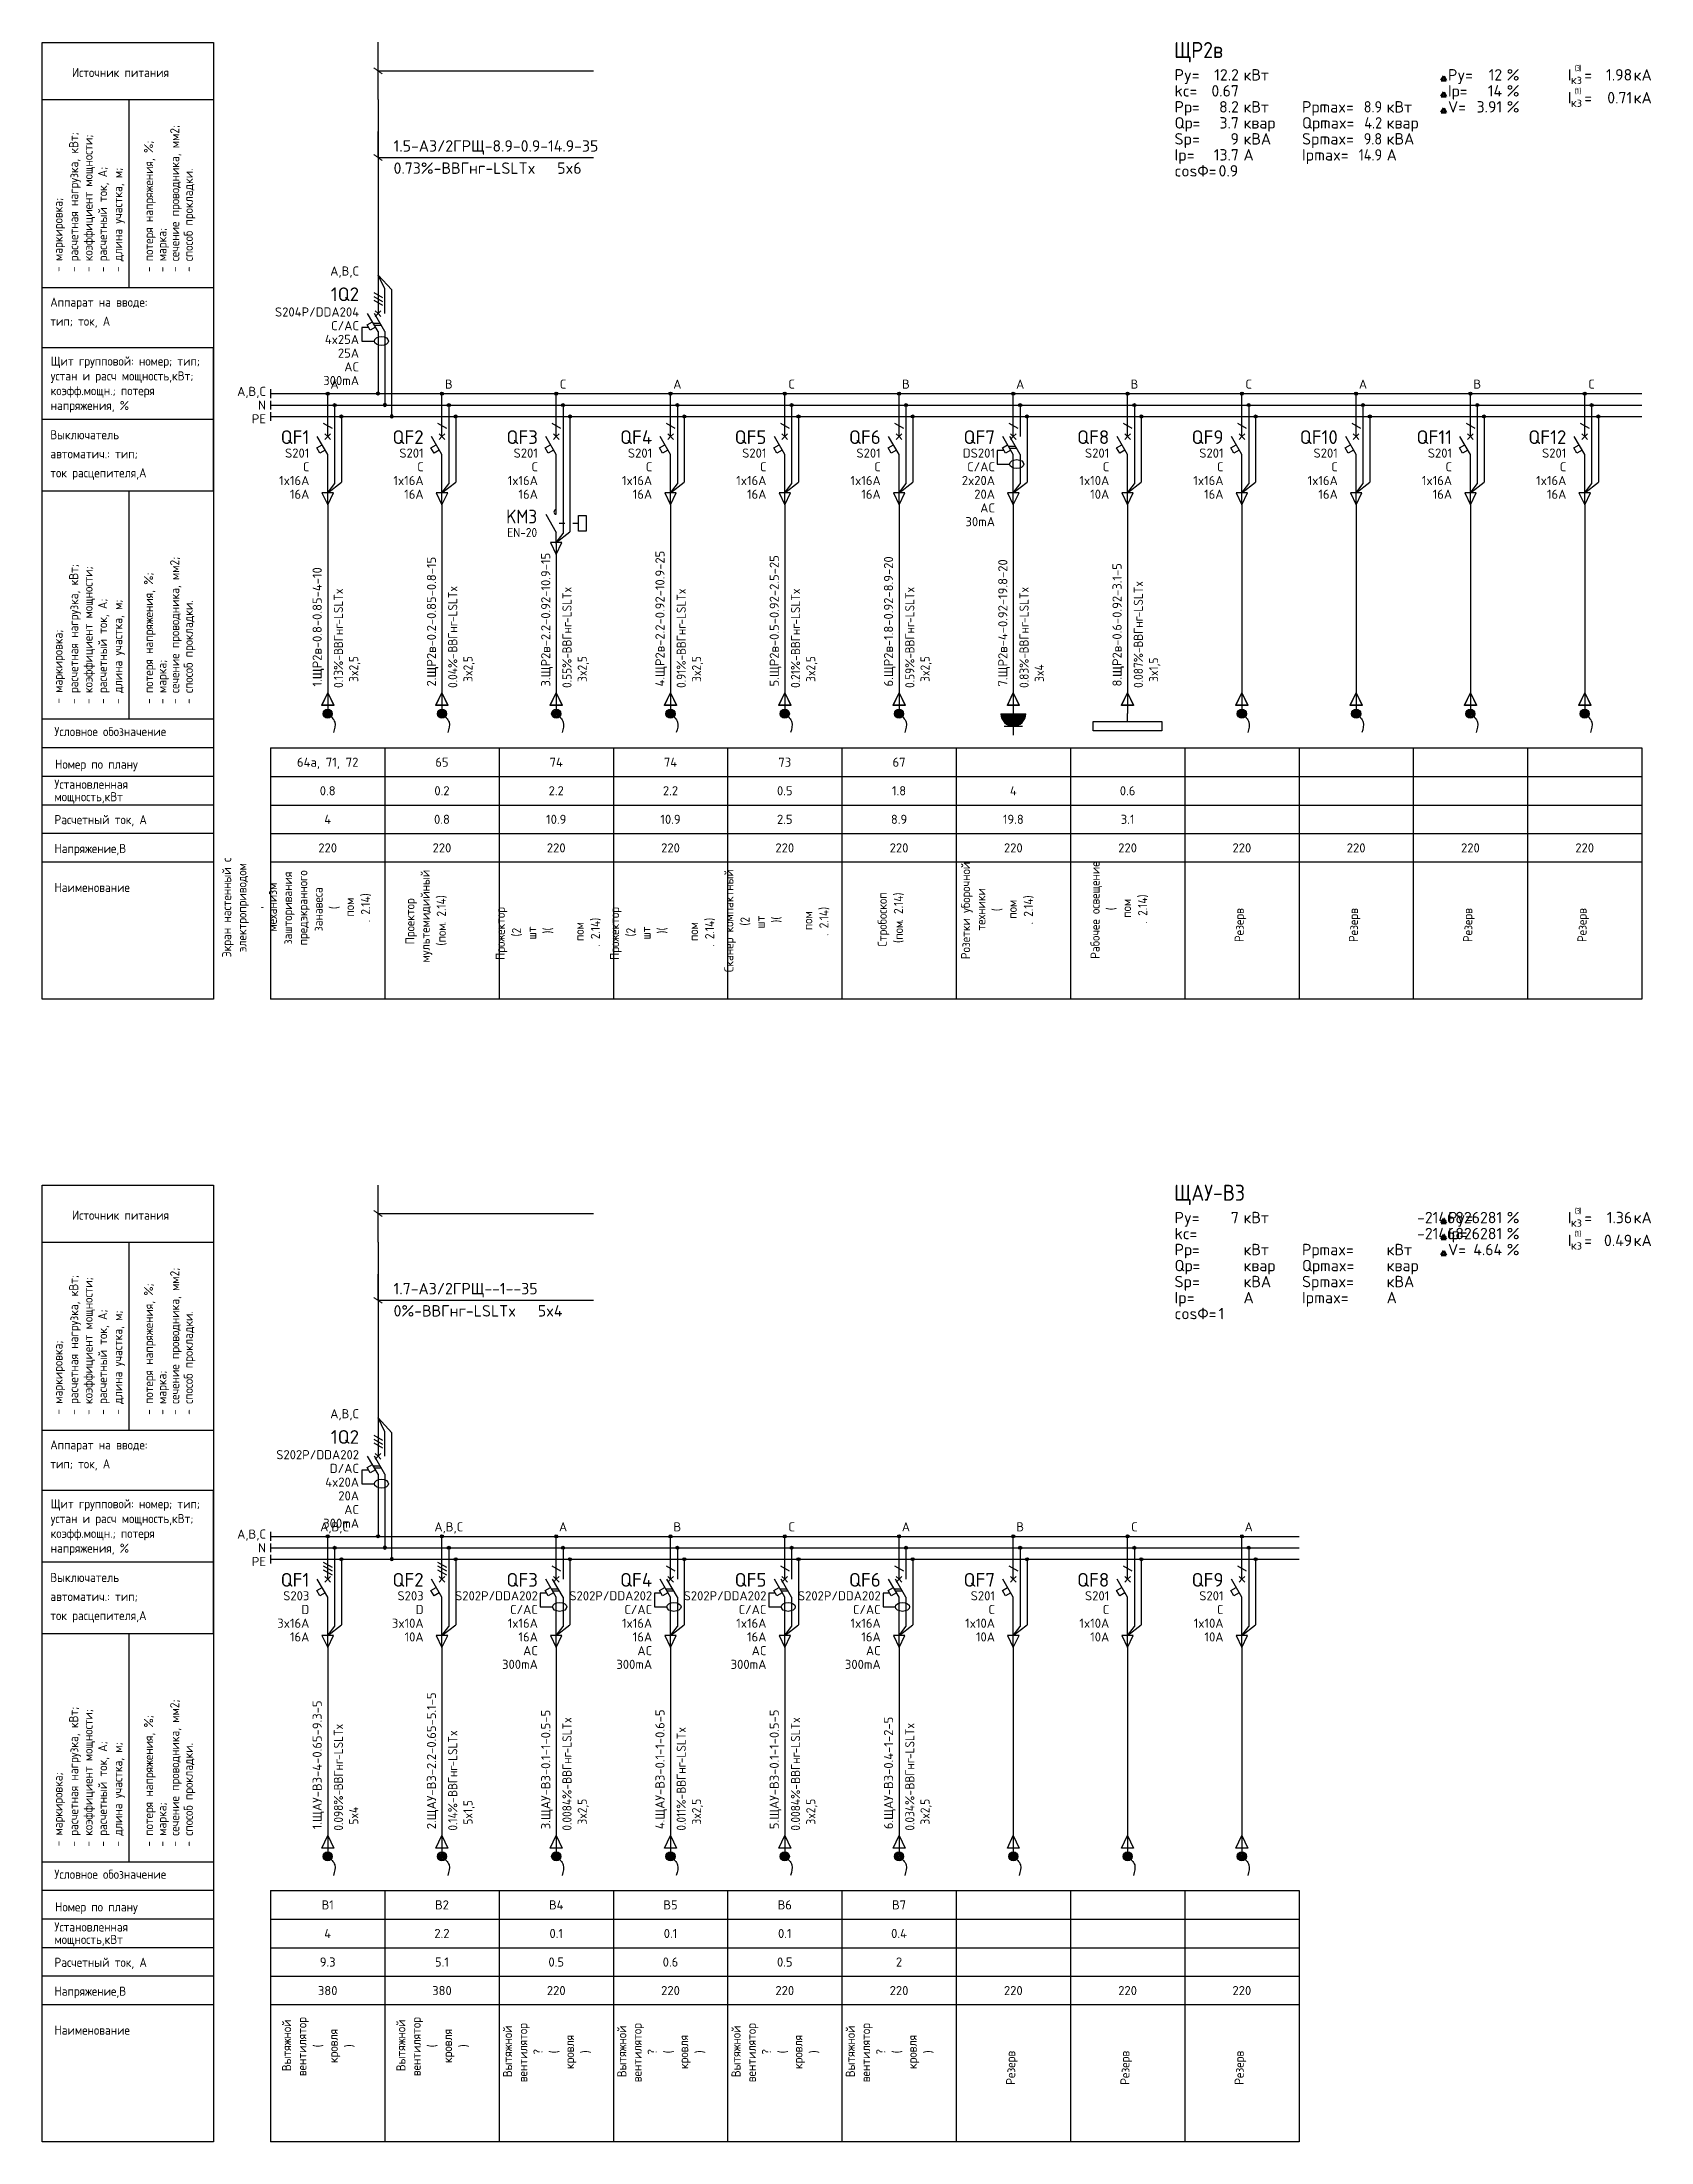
# Model space of a CAD drawing. Header units: millimetres. Extents: x -100 to 776, y -1250 to 875.
# Drawn here: x 0 to 352, y -1250 to -790.6 of the extents above; entities that cross this region are included whole.
import ezdxf
from ezdxf.enums import TextEntityAlignment as Align

# ---------------------------------------------------------------- set-up
doc = ezdxf.new("R2010")
doc.units = ezdxf.units.MM
doc.linetypes.add('ACAD_ISO03W100', pattern=[30, 12, -18])
for name, color, linetype in [('Автомат защитный', 7, 'Continuous'), ('Принципиальная схема КТП -для ОДНОЛИНЕЙКИ', 7, 'Continuous'), ('ПРОВОДНИКИ', 7, 'Continuous'), ('ТЕРМОРЕЛЕ', 7, 'Continuous')]:
    doc.layers.add(name, color=color, linetype=linetype)
doc.layers.add('ЭС АВ', color=7, linetype='Continuous', lineweight=18)
doc.layers.add('ЭС рамка', color=7, linetype='Continuous', lineweight=18)
doc.styles.add('GOST A', font='isocpeur.ttf', dxfattribs={"width": 0.9})

# ---------------------------------------------------------------- blocks, each defined once
blk = doc.blocks.new('Table1')
at = {"lineweight": 30}
for p, q in [((37.5, 142.5), (0, 142.5)), ((37.5, 130), (37.5, 142.5)), ((37.5, 111.25), (37.5, 130)), ((37.5, 126.88), (0, 126.88)), ((0, 111.25), (0, 125.61)), ((0, 61.25), (0, 111.25)), ((0, 111.25), (37.5, 111.25)), ((37.5, 61.25), (0, 61.25)), ((37.5, 55), (0, 55)), ((37.5, 48.75), (0, 48.75)), ((37.5, 42.5), (0, 42.5)), ((37.5, 36.25), (0, 36.25)), ((37.5, 30), (0, 30))]:
    blk.add_line(p, q, dxfattribs=at)
at = {"layer": 'ЭС рамка', "lineweight": 30}
for p, q in [((0, 0), (0, 209.34)), ((0, 209.34), (37.5, 209.34)), ((37.5, 209.34), (37.5, 0)), ((0, 196.84), (37.5, 196.84)), ((19.09, 155.72), (19.09, 196.84)), ((0, 155.72), (37.5, 155.72)), ((19.09, 61.25), (19.09, 111.25)), ((37.5, 0), (0, 0))]:
    blk.add_line(p, q, dxfattribs=at)
at = {"layer": 'ЭС рамка', "style": 'GOST A', "width": 0.9}
for s, p in [('Источник питания', (6.55, 201.76)), ('Аппарат на вводе:', (1.81, 151.52)), ('тип; ток, А', (1.81, 147.36)), ('Щит групповой: номер; тип; ', (1.9, 138.63)), ('устан и расч мощность,кВт; ', (1.9, 135.39)), ('коэфф.мощн.; потеря ', (1.9, 132.16)), ('напряжения, %', (1.9, 128.92)), ('Выключатель', (1.81, 122.51)), ('автоматич.: тип;', (1.81, 118.35)), ('ток расцепителя,А', (1.81, 114.18)), ('Условное обозначение', (2.72, 57.58)), ('Номер по плану', (2.88, 50.43)), ('Установленная', (2.72, 46.05)), ('мощность,кВт', (2.72, 43.32)), ('Расчетный ток, А', (2.72, 38.31)), ('Напряжение,В', (2.72, 31.99)), ('Наименование', (2.72, 23.47))]:
    blk.add_text(s, height=2, dxfattribs=at).set_placement(p)
for s, p in [(' - расчетная нагрузка, кВт;', (7.93, 157.95)), (' - коэффициент мощности;', (11.07, 157.95)), (' - сечение проводника, мм2;', (30.03, 157.95)), (' - потеря напряжения, %%%;', (24.32, 157.95)), (' - расчетный ток, А;', (14.25, 157.95)), (' - длина участка, м;', (17.57, 157.95)), (' - способ прокладки.', (33.01, 157.95)), ('   - маркировка;', (4.5, 155.72)), (' - марка;', (27.23, 157.95)), (' - сечение проводника, мм2;', (30.03, 63.48)), (' - расчетная нагрузка, кВт;', (7.93, 63.48)), (' - коэффициент мощности;', (11.07, 63.48)), (' - потеря напряжения, %%%;', (24.32, 63.48)), (' - расчетный ток, А;', (14.25, 63.48)), (' - длина участка, м;', (17.57, 63.48)), (' - способ прокладки.', (33.01, 63.48)), ('   - маркировка;', (4.5, 61.25)), (' - марка;', (27.23, 63.48))]:
    blk.add_text(s, height=2, rotation=90, dxfattribs=at).set_placement(p)
blk = doc.blocks.new('Start')
at = {"layer": 'ЭС рамка', "color": 7, "linetype": 'Continuous', "lineweight": 30}
blk.add_line((0, 3.46), (0, 1.54), dxfattribs=at)
at = {"layer": 'ЭС рамка', "color": 5, "linetype": 'Continuous', "lineweight": 30}
blk.add_line((0, 0.96), (0, -0.96), dxfattribs=at)
at = {"layer": 'ЭС рамка', "color": 94, "linetype": 'Continuous', "lineweight": 30, "ltscale": 50}
blk.add_line((0, -1.54), (0, -3.46), dxfattribs=at)
at = {"style": 'GOST A'}
blk.add_attdef('PHASE', text='', height=2, dxfattribs=at).set_placement((-1, 3), align=Align.MIDDLE_RIGHT)
at = {"layer": 'ЭС рамка', "color": 7, "linetype": 'Continuous', "lineweight": 18, "style": 'GOST A'}
blk.add_text('N', height=2, dxfattribs=at).set_placement((-1, 0), align=Align.MIDDLE_RIGHT)
at = {"layer": 'ЭС рамка', "color": 7, "linetype": 'Continuous', "lineweight": 18, "ltscale": 50, "style": 'GOST A'}
blk.add_text('РЕ', height=2, dxfattribs=at).set_placement((-1, -3), align=Align.MIDDLE_RIGHT)
blk = doc.blocks.new('DBData')
at = {"lineweight": 50}
for p, q in [((56.09, 21), (56.65, 21.97)), ((56.09, 21), (57.21, 21)), ((56.09, 17.5), (56.65, 18.47)), ((57.21, 21), (56.65, 21.97)), ((57.21, 17.5), (56.65, 18.47)), ((56.09, 17.5), (57.21, 17.5)), ((56.09, 14), (56.65, 14.97)), ((56.09, 14), (57.21, 14)), ((57.21, 14), (56.65, 14.97))]:
    blk.add_line(p, q, dxfattribs=at)
at = {"style": 'GOST A'}
for s, height, p in [('Py=', 2.5, (-2.23, 21)), ('кВт', 2.5, (12.85, 21)), ('Py=', 2.5, (57.59, 21)), ('%%%', 2.5, (70.44, 21)), ('I', 2.5, (83.82, 21)), ('(', 1.25, (85.3, 23.08)), ('3', 1.25, (85.64, 23.08)), (')', 1.25, (86.31, 23.08)), ('кА', 2.5, (98.22, 21)), ('kc=', 2.5, (-2.23, 17.5)), ('Iр=', 2.5, (57.59, 17.5)), ('%%%', 2.5, (70.44, 17.5)), ('I', 2.5, (83.82, 16)), ('кз', 1.875, (84.49, 20.23)), ('(', 1.25, (85.3, 18.08)), ('1', 1.25, (85.64, 18.09)), (')', 1.25, (86.31, 18.08)), ('=', 2.5, (87.41, 21)), ('кА', 2.5, (98.22, 16)), ('Pр=', 2.5, (-2.23, 14)), ('кВт', 2.5, (12.85, 14)), ('Pрmax=', 2.5, (25.66, 14)), ('кВт', 2.5, (44.17, 14)), ('V=', 2.5, (57.59, 14)), ('%%%', 2.5, (70.44, 14)), ('кз', 1.875, (84.49, 15.23)), ('=', 2.5, (87.41, 16)), ('Sp=', 2.5, (-2.23, 7)), ('Qр=', 2.5, (-2.23, 10.5)), ('квар', 2.5, (12.85, 10.5)), ('кВА', 2.5, (12.85, 7)), ('Spmax=', 2.5, (25.66, 7)), ('Qрmax=', 2.5, (25.66, 10.5)), ('квар', 2.5, (44.17, 10.5)), ('кВА', 2.5, (44.17, 7)), ('Ip=', 2.5, (-2.23, 3.5)), ('А', 2.5, (12.85, 3.5)), ('Ipmax=', 2.5, (25.66, 3.5)), ('А', 2.5, (44.17, 3.5)), ('cosФ=', 2.5, (-2.23, 0))]:
    blk.add_text(s, height=height, dxfattribs=at).set_placement(p)
at = {"style": 'GOST A', "width": 0.9}
blk.add_attdef('DBNAME', (-2.32, 25.93), '', height=3.5, dxfattribs=at)
at = {"style": 'GOST A'}
for tag, p in [('INSTALLEDACTIVEPOWER', (11.85, 21)), ('DPY', (69.44, 21)), ('CURRENT3', (97.89, 21)), ('MAXFACTOR', (11.85, 17.5)), ('DIR', (69.44, 17.5)), ('CURRENT1', (97.89, 16)), ('RATEDACTIVEPOWER', (11.85, 14)), ('VOLTAGE', (69.44, 14)), ('RATEDREACTIVEPOWER', (11.85, 10.5)), ('RATEDFULLPOWER', (11.85, 7)), ('RATEDCURRENT', (11.85, 3.5))]:
    blk.add_attdef(tag, text='', height=2.5, dxfattribs=at).set_placement(p, align=Align.RIGHT)
at = {"lineweight": 0, "style": 'GOST A', "width": 0.9}
for tag, p in [('RATEDACTIVEPOWERMAX', (43.18, 14)), ('RATEDREACTIVEPOWERMAX', (43.18, 10.5)), ('RATEDFULLPOWERMAX', (43.18, 7)), ('RATEDCURRENTMAX', (43.18, 3.49))]:
    blk.add_attdef(tag, text='', height=2.5, dxfattribs=at).set_placement(p, align=Align.RIGHT)
at = {"style": 'GOST A'}
blk.add_attdef('POWERFACTOR', (7.4, 0), '', height=2.5, dxfattribs=at)
blk = doc.blocks.new('*U20')
h = blk.add_hatch(color=256)
h.dxf.hatch_style = 1
edge = h.paths.add_edge_path()
edge.add_ellipse((-1.49, 2.53), major_axis=(0, 0.333), ratio=1, start_angle=0, end_angle=360)
h = blk.add_hatch(color=256)
h.dxf.hatch_style = 1
edge = h.paths.add_edge_path()
edge.add_ellipse((0.01, 0.03), major_axis=(0, 0.333), ratio=1, start_angle=0, end_angle=360, ccw=False)
h = blk.add_hatch(color=256)
h.dxf.hatch_style = 1
edge = h.paths.add_edge_path()
edge.add_ellipse((1.52, -2.47), major_axis=(0, 0.333), ratio=1, start_angle=0, end_angle=360, ccw=False)
at = {"lineweight": 30}
for p, q in [((-1.49, 66.87), (-1.49, 79.37)), ((-1.49, 66.87), (-1.49, 28.43)), ((0.01, 20.02), (0.01, 25.4)), ((-2.56, 17.94), (-1.06, 17.94)), ((-2.29, 17.47), (-0.79, 17.47)), ((0.01, 16.08), (0.01, 0.36))]:
    blk.add_line(p, q, dxfattribs=at)
for p, q in [((-1.49, 73.12), (45.66, 73.12)), ((-1.49, 54.15), (-1.49, 59.87)), ((-1.49, 54.15), (45.66, 54.15))]:
    blk.add_line(p, q)
at = {"layer": 'Автомат защитный', "lineweight": 30}
for p, q in [((-2.44, 24.62), (-0.53, 23.51)), ((-2.44, 23.78), (-0.53, 22.68)), ((-1.49, 16.08), (-3.76, 20.02)), ((-2.44, 22.95), (-0.53, 21.84)), ((0.01, 16.08), (-2.26, 20.02)), ((-3.55, 16.99), (-5, 16.99)), ((-5, 16.99), (-5, 14)), ((-5, 14), (-2.29, 14)), ((-3.89, 17.57), (-2.73, 18.23)), ((-3.22, 16.41), (-3.89, 17.57)), ((-2.07, 17.08), (-3.22, 16.41))]:
    blk.add_line(p, q, dxfattribs=at)
at = {"layer": 'Автомат защитный', "lineweight": 30, "extrusion": (0, 0, -1)}
blk.add_ellipse((-0.74, 14), major_axis=(1.55, 0), ratio=0.633538, start_param=-1.570796, end_param=4.712389, dxfattribs=at)
at = {"layer": 'ТЕРМОРЕЛЕ', "lineweight": 30}
blk.add_line((1.51, -2.14), (1.51, 25.18), dxfattribs=at)
blk.add_ellipse((-1.49, 2.53), major_axis=(0, 0.333), ratio=1, start_param=-1.570796, end_param=4.712389, dxfattribs=at)
at = {"layer": 'ТЕРМОРЕЛЕ', "lineweight": 30, "extrusion": (0, 0, -1)}
for centre in [(0.01, 0.03), (1.52, -2.47)]:
    blk.add_ellipse(centre, major_axis=(0, 0.333), ratio=1, start_param=-1.570796, end_param=4.712389, dxfattribs=at)
at = {"layer": 'ЭС АВ', "color": 7, "linetype": 'Continuous', "lineweight": 18}
for p, q in [((-2.37, 73.76), (-0.6, 72.47)), ((-2.37, 54.79), (-0.6, 53.5))]:
    blk.add_line(p, q, dxfattribs=at)
at = {"layer": 'ЭС АВ', "color": 7, "linetype": 'Continuous', "lineweight": 30}
for p, q in [((-1.49, 28.43), (-1.49, 20.02)), ((0.01, 25.4), (-1.49, 28.43)), ((-1.49, 28.43), (1.51, 25.18)), ((-1.49, 20.66), (-1.49, 20.04)), ((-1.49, 16.08), (-1.49, 2.86))]:
    blk.add_line(p, q, dxfattribs=at)
at = {"layer": 'ЭС АВ', "color": 7, "lineweight": 30}
for q in [(-2.11, 20.65), (-2.11, 19.4), (-0.86, 20.65), (-0.86, 19.4)]:
    blk.add_line((-1.49, 20.02), q, dxfattribs=at)
at = {"style": 'GOST A'}
for tag, p in [('LINE_C', (2.08, 76.2)), ('LINE_A', (1.92, 56.7)), ('LINE_B', (1.92, 51.84))]:
    blk.add_attdef(tag, text='', height=2.5, dxfattribs=at).set_placement(p, align=Align.MIDDLE_LEFT)
at = {"layer": 'Автомат защитный', "style": 'GOST A'}
for tag, height, p in [('PHASE', 2, (-5.64, 29.33)), ('NUMBER', 3, (-5.64, 24.25)), ('SWITCHRELEASE', 2, (-5.64, 17.37)), ('SWITCHTYPE', 2, (-5.64, 20.37)), ('SWITCHNOMINALCURRENT', 2, (-5.64, 14.37)), ('SWITCHRELEASECURRENT', 2, (-5.64, 11.37)), ('RCDTYPE', 2, (-5.64, 8.37)), ('RCDSETPOINT', 2, (-5.64, 5.37))]:
    blk.add_attdef(tag, text='', height=height, dxfattribs=at).set_placement(p, align=Align.MIDDLE_RIGHT)
blk = doc.blocks.new('*U27')
h = blk.add_hatch(color=256)
h.dxf.hatch_style = 1
edge = h.paths.add_edge_path()
edge.add_ellipse((12.5, 132.5), major_axis=(0, 0.333), ratio=1, start_angle=0, end_angle=360)
h = blk.add_hatch(color=256)
h.dxf.hatch_style = 1
edge = h.paths.add_edge_path()
edge.add_ellipse((14, 130), major_axis=(0, 0.333), ratio=1, start_angle=0, end_angle=360)
h = blk.add_hatch(color=256)
h.dxf.hatch_style = 1
edge = h.paths.add_edge_path()
edge.add_ellipse((15.5, 127.5), major_axis=(0, 0.333), ratio=1, start_angle=0, end_angle=360)
at = {"lineweight": 30}
for p, q in [((14, 129.67), (14, 123.11)), ((15.5, 127.17), (15.5, 113.13)), ((14, 123.11), (14, 112.8)), ((0, 55), (25, 55)), ((0, 55), (0, 0)), ((25, 55), (25, 0)), ((0, 48.75), (25, 48.75)), ((0, 42.5), (25, 42.5)), ((0, 36.25), (25, 36.25))]:
    blk.add_line(p, q, dxfattribs=at)
at = {"layer": 'Автомат защитный', "lineweight": 30}
for p, q in [((12.5, 123.11), (12.5, 132.17)), ((11.54, 126.87), (13.46, 125.76)), ((11.54, 126.04), (13.46, 124.93)), ((11.54, 125.2), (13.46, 124.09)), ((10.1, 120.66), (11.26, 121.32)), ((10.77, 119.5), (10.1, 120.66)), ((12.5, 119.17), (10.22, 123.11)), ((11.92, 120.17), (10.77, 119.5)), ((12.5, 108.54), (12.5, 119.17))]:
    blk.add_line(p, q, dxfattribs=at)
blk.add_ellipse((12.5, 132.5), major_axis=(0, 0.333), ratio=1, start_param=-1.570796, end_param=4.712389, dxfattribs=at)
at = {"layer": 'Принципиальная схема КТП -для ОДНОЛИНЕЙКИ', "lineweight": 30}
for p, q in [((12.5, 108.54), (12.5, 99.73)), ((11.19, 64.32), (12.5, 67.06)), ((12.5, 67.06), (13.81, 64.32)), ((13.81, 64.32), (11.19, 64.32)), ((12.5, 64.32), (12.5, 62.5))]:
    blk.add_line(p, q, dxfattribs=at)
at = {"layer": 'ПРОВОДНИКИ', "lineweight": 30}
for p, q in [((13.75, 110.81), (11.25, 110.81)), ((11.25, 110.81), (12.5, 108.2)), ((12.5, 110.81), (15.5, 113.13)), ((12.5, 110.81), (14, 112.8)), ((12.5, 108.2), (13.75, 110.81)), ((11.19, 64.31), (12.5, 67.06)), ((12.5, 67.06), (13.81, 64.31)), ((13.81, 64.31), (11.19, 64.31))]:
    blk.add_line(p, q, dxfattribs=at)
at = {"layer": 'ПРОВОДНИКИ', "lineweight": 30, "ltscale": 100}
blk.add_line((12.5, 99.73), (12.5, 64.32), dxfattribs=at)
at = {"layer": 'ПРОВОДНИКИ', "color": 7, "linetype": 'Continuous', "lineweight": 30}
for centre in [(14, 130), (15.5, 127.5), (15.5, 127.5)]:
    blk.add_ellipse(centre, major_axis=(0, 0.333), ratio=1, start_param=-1.570796, end_param=4.712389, dxfattribs=at)
at = {"layer": 'ЭС АВ', "color": 7, "lineweight": 30}
for q in [(11.88, 123.74), (11.88, 122.49), (13.12, 123.74), (13.12, 122.49)]:
    blk.add_line((12.5, 123.11), q, dxfattribs=at)
at = {"layer": 'ЭС рамка', "color": 7, "linetype": 'Continuous', "lineweight": 30}
for p, q in [((0, 132.5), (12.17, 132.5)), ((12.83, 132.5), (25, 132.5))]:
    blk.add_line(p, q, dxfattribs=at)
at = {"layer": 'ЭС рамка', "color": 5, "linetype": 'Continuous', "lineweight": 30}
for p, q in [((0, 130), (13.67, 130)), ((14.33, 130), (25, 130))]:
    blk.add_line(p, q, dxfattribs=at)
at = {"layer": 'ЭС рамка', "color": 94, "linetype": 'Continuous', "lineweight": 30}
for p, q in [((0, 127.5), (15.17, 127.5)), ((15.83, 127.5), (25, 127.5))]:
    blk.add_line(p, q, dxfattribs=at)
at = {"layer": 'ЭС рамка', "lineweight": 30}
for p, q in [((25, 30), (0, 30)), ((25, 0), (0, 0))]:
    blk.add_line(p, q, dxfattribs=at)
at = {"style": 'GOST A'}
for tag, p in [('LABEL', (12.5, 51.88)), ('INSTALLEDPOWER', (12.5, 45.63)), ('CURRENT', (12.5, 39.37)), ('VOLTAGE', (12.5, 33.13))]:
    blk.add_attdef(tag, text='', height=2, dxfattribs=at).set_placement(p, align=Align.MIDDLE_CENTER)
blk.add_attdef('TEXT', text='', height=2, rotation=90, dxfattribs=at).set_placement((12.5, 15), align=Align.MIDDLE_CENTER)
at = {"layer": 'Автомат защитный', "style": 'GOST A'}
blk.add_attdef('PHASE', text='', height=2, dxfattribs=at).set_placement((14, 134.59), align=Align.MIDDLE_CENTER)
for tag, height, p in [('NUMBER', 3, (8.49, 122.99)), ('SWITCHTYPE', 2, (8.49, 119.5)), ('SWITCHRELEASE', 2, (8.49, 116.5)), ('SWITCHNOMINALCURRENT', 2, (8.49, 113.5)), ('SWITCHRELEASECURRENT', 2, (8.49, 110.5)), ('RCDTYPE', 2, (8.49, 107.5)), ('RCDSETPOINT', 2, (8.49, 104.5))]:
    blk.add_attdef(tag, text='', height=height, dxfattribs=at).set_placement(p, align=Align.MIDDLE_RIGHT)
blk.add_attdef('LINE_A', text='', height=2, rotation=90, dxfattribs=at).set_placement((10.19, 68.43), align=Align.MIDDLE_LEFT)
blk.add_attdef('LINE_B', text='', height=2, rotation=90, dxfattribs=at).set_placement((13.85, 68.43), align=Align.TOP_LEFT)
blk = doc.blocks.new('*U22')
at = {"linetype": 'ByBlock', "lineweight": 30}
h = blk.add_hatch(color=256, dxfattribs=at)
h.paths.add_polyline_path([(-0.4, 0.9, -0.414214), (0.92, 0.37), (0, -0.02)])
h.paths.add_polyline_path([(0.92, 0.37, -0.101228), (1, -0.02, -0.30039), (0.39, -0.94), (0, -0.02)])
h.paths.add_polyline_path([(-0.4, 0.9), (0.39, -0.94, -0.538), (-1, -0.02, -0.30039)])
blk.add_circle((0, -0.02), 1, dxfattribs=at)
blk.add_spline([(0, 0), (1.55, -1.88), (1.27, -4.16)], degree=3, dxfattribs=at)
blk = doc.blocks.new('*U23')
h = blk.add_hatch(color=256)
h.dxf.hatch_style = 1
edge = h.paths.add_edge_path()
edge.add_ellipse((12.5, 132.5), major_axis=(0, 0.333), ratio=1, start_angle=0, end_angle=360)
h = blk.add_hatch(color=256)
h.dxf.hatch_style = 1
edge = h.paths.add_edge_path()
edge.add_ellipse((14, 130), major_axis=(0, 0.333), ratio=1, start_angle=0, end_angle=360)
h = blk.add_hatch(color=256)
h.dxf.hatch_style = 1
edge = h.paths.add_edge_path()
edge.add_ellipse((15.5, 127.5), major_axis=(0, 0.333), ratio=1, start_angle=0, end_angle=360)
at = {"lineweight": 30}
for p, q in [((14, 129.67), (14, 123.11)), ((15.5, 127.17), (15.5, 113.13)), ((11.44, 121), (12.94, 121)), ((11.68, 120.58), (13.18, 120.58)), ((14, 119.17), (14, 112.8)), ((0, 55), (25, 55)), ((0, 55), (0, 0)), ((25, 55), (25, 0)), ((0, 48.75), (25, 48.75)), ((0, 42.5), (25, 42.5)), ((0, 36.25), (25, 36.25))]:
    blk.add_line(p, q, dxfattribs=at)
at = {"layer": 'Автомат защитный', "lineweight": 30}
for p, q in [((12.5, 123.11), (12.5, 132.17)), ((11.54, 126.04), (13.46, 124.93)), ((10.43, 120.08), (8.99, 120.08)), ((8.99, 120.08), (8.99, 117.08)), ((10.1, 120.66), (11.26, 121.32)), ((10.77, 119.5), (10.1, 120.66)), ((12.5, 119.17), (10.22, 123.11)), ((11.92, 120.17), (10.77, 119.5)), ((14, 119.17), (11.72, 123.11)), ((8.99, 117.08), (11.7, 117.08)), ((12.5, 108.54), (12.5, 119.17))]:
    blk.add_line(p, q, dxfattribs=at)
blk.add_ellipse((12.5, 132.5), major_axis=(0, 0.333), ratio=1, start_param=-1.570796, end_param=4.712389, dxfattribs=at)
at = {"layer": 'Автомат защитный', "lineweight": 30, "extrusion": (0, 0, -1)}
blk.add_ellipse((13.25, 117.08), major_axis=(1.55, 0), ratio=0.633538, start_param=-1.570796, end_param=4.712389, dxfattribs=at)
at = {"layer": 'Принципиальная схема КТП -для ОДНОЛИНЕЙКИ', "lineweight": 30}
for p, q in [((12.5, 108.54), (12.5, 99.73)), ((11.19, 64.32), (12.5, 67.06)), ((12.5, 67.06), (13.81, 64.32)), ((13.81, 64.32), (11.19, 64.32)), ((12.5, 64.32), (12.5, 62.5))]:
    blk.add_line(p, q, dxfattribs=at)
at = {"layer": 'ПРОВОДНИКИ', "lineweight": 30}
for p, q in [((13.75, 110.81), (11.25, 110.81)), ((11.25, 110.81), (12.5, 108.2)), ((12.5, 110.81), (15.5, 113.13)), ((12.5, 110.81), (14, 112.8)), ((12.5, 108.2), (13.75, 110.81)), ((11.19, 64.31), (12.5, 67.06)), ((12.5, 67.06), (13.81, 64.31)), ((13.81, 64.31), (11.19, 64.31))]:
    blk.add_line(p, q, dxfattribs=at)
at = {"layer": 'ПРОВОДНИКИ', "lineweight": 30, "ltscale": 100}
blk.add_line((12.5, 99.73), (12.5, 64.32), dxfattribs=at)
at = {"layer": 'ПРОВОДНИКИ', "color": 7, "linetype": 'Continuous', "lineweight": 30}
for centre in [(14, 130), (15.5, 127.5), (15.5, 127.5)]:
    blk.add_ellipse(centre, major_axis=(0, 0.333), ratio=1, start_param=-1.570796, end_param=4.712389, dxfattribs=at)
at = {"layer": 'ЭС АВ', "color": 7, "lineweight": 30}
for q in [(11.88, 123.74), (11.88, 122.49), (13.12, 123.74), (13.12, 122.49)]:
    blk.add_line((12.5, 123.11), q, dxfattribs=at)
at = {"layer": 'ЭС рамка', "color": 7, "linetype": 'Continuous', "lineweight": 30}
for p, q in [((0, 132.5), (12.17, 132.5)), ((12.83, 132.5), (25, 132.5))]:
    blk.add_line(p, q, dxfattribs=at)
at = {"layer": 'ЭС рамка', "color": 5, "linetype": 'Continuous', "lineweight": 30}
for p, q in [((0, 130), (13.67, 130)), ((14.33, 130), (25, 130))]:
    blk.add_line(p, q, dxfattribs=at)
at = {"layer": 'ЭС рамка', "color": 94, "linetype": 'Continuous', "lineweight": 30}
for p, q in [((0, 127.5), (15.17, 127.5)), ((15.83, 127.5), (25, 127.5))]:
    blk.add_line(p, q, dxfattribs=at)
at = {"layer": 'ЭС рамка', "lineweight": 30}
for p, q in [((25, 30), (0, 30)), ((25, 0), (0, 0))]:
    blk.add_line(p, q, dxfattribs=at)
at = {"style": 'GOST A'}
for tag, p in [('LABEL', (12.5, 51.88)), ('INSTALLEDPOWER', (12.5, 45.63)), ('CURRENT', (12.5, 39.37)), ('VOLTAGE', (12.5, 33.13))]:
    blk.add_attdef(tag, text='', height=2, dxfattribs=at).set_placement(p, align=Align.MIDDLE_CENTER)
blk.add_attdef('TEXT', text='', height=2, rotation=90, dxfattribs=at).set_placement((12.5, 15), align=Align.MIDDLE_CENTER)
at = {"layer": 'Автомат защитный', "style": 'GOST A'}
blk.add_attdef('PHASE', text='', height=2, dxfattribs=at).set_placement((14, 134.59), align=Align.MIDDLE_CENTER)
for tag, height, p in [('NUMBER', 3, (8.49, 122.99)), ('SWITCHTYPE', 2, (8.49, 119.5)), ('SWITCHRELEASE', 2, (8.49, 116.5)), ('SWITCHNOMINALCURRENT', 2, (8.49, 113.5)), ('SWITCHRELEASECURRENT', 2, (8.49, 110.5)), ('RCDTYPE', 2, (8.49, 107.5)), ('RCDSETPOINT', 2, (8.49, 104.5))]:
    blk.add_attdef(tag, text='', height=height, dxfattribs=at).set_placement(p, align=Align.MIDDLE_RIGHT)
blk.add_attdef('LINE_A', text='', height=2, rotation=90, dxfattribs=at).set_placement((10.19, 68.43), align=Align.MIDDLE_LEFT)
blk.add_attdef('LINE_B', text='', height=2, rotation=90, dxfattribs=at).set_placement((13.85, 68.43), align=Align.TOP_LEFT)
blk = doc.blocks.new('*U18')
h = blk.add_hatch(color=256)
h.dxf.hatch_style = 1
edge = h.paths.add_edge_path()
edge.add_ellipse((12.5, 132.5), major_axis=(0, 0.333), ratio=1, start_angle=0, end_angle=360)
h = blk.add_hatch(color=256)
h.dxf.hatch_style = 1
edge = h.paths.add_edge_path()
edge.add_ellipse((14, 130), major_axis=(0, 0.333), ratio=1, start_angle=0, end_angle=360)
h = blk.add_hatch(color=256)
h.dxf.hatch_style = 1
edge = h.paths.add_edge_path()
edge.add_ellipse((15.5, 127.5), major_axis=(0, 0.333), ratio=1, start_angle=0, end_angle=360)
at = {"lineweight": 30}
for p, q in [((14, 129.67), (14, 123.11)), ((15.5, 127.17), (15.5, 113.13)), ((14, 123.11), (14, 112.8)), ((0, 55), (25, 55)), ((0, 55), (0, 0)), ((25, 55), (25, 0)), ((0, 48.75), (25, 48.75)), ((0, 42.5), (25, 42.5)), ((0, 36.25), (25, 36.25))]:
    blk.add_line(p, q, dxfattribs=at)
at = {"layer": 'Автомат защитный', "lineweight": 30}
for p, q in [((12.5, 123.11), (12.5, 132.17)), ((11.54, 126.04), (13.46, 124.93)), ((10.1, 120.66), (11.26, 121.32)), ((10.77, 119.5), (10.1, 120.66)), ((12.5, 119.17), (10.22, 123.11)), ((11.92, 120.17), (10.77, 119.5)), ((12.5, 108.54), (12.5, 119.17))]:
    blk.add_line(p, q, dxfattribs=at)
blk.add_ellipse((12.5, 132.5), major_axis=(0, 0.333), ratio=1, start_param=-1.570796, end_param=4.712389, dxfattribs=at)
at = {"layer": 'Принципиальная схема КТП -для ОДНОЛИНЕЙКИ', "lineweight": 30}
for p, q in [((12.5, 108.54), (12.5, 99.73)), ((11.19, 64.32), (12.5, 67.06)), ((12.5, 67.06), (13.81, 64.32)), ((13.81, 64.32), (11.19, 64.32)), ((12.5, 64.32), (12.5, 62.5))]:
    blk.add_line(p, q, dxfattribs=at)
at = {"layer": 'ПРОВОДНИКИ', "lineweight": 30}
for p, q in [((13.75, 110.81), (11.25, 110.81)), ((11.25, 110.81), (12.5, 108.2)), ((12.5, 110.81), (15.5, 113.13)), ((12.5, 110.81), (14, 112.8)), ((12.5, 108.2), (13.75, 110.81)), ((11.19, 64.31), (12.5, 67.06)), ((12.5, 67.06), (13.81, 64.31)), ((13.81, 64.31), (11.19, 64.31))]:
    blk.add_line(p, q, dxfattribs=at)
at = {"layer": 'ПРОВОДНИКИ', "lineweight": 30, "ltscale": 100}
blk.add_line((12.5, 99.73), (12.5, 64.32), dxfattribs=at)
at = {"layer": 'ПРОВОДНИКИ', "color": 7, "linetype": 'Continuous', "lineweight": 30}
for centre in [(14, 130), (15.5, 127.5), (15.5, 127.5)]:
    blk.add_ellipse(centre, major_axis=(0, 0.333), ratio=1, start_param=-1.570796, end_param=4.712389, dxfattribs=at)
at = {"layer": 'ЭС АВ', "color": 7, "lineweight": 30}
for q in [(11.88, 123.74), (11.88, 122.49), (13.12, 123.74), (13.12, 122.49)]:
    blk.add_line((12.5, 123.11), q, dxfattribs=at)
at = {"layer": 'ЭС рамка', "color": 7, "linetype": 'Continuous', "lineweight": 30}
for p, q in [((0, 132.5), (12.17, 132.5)), ((12.83, 132.5), (25, 132.5))]:
    blk.add_line(p, q, dxfattribs=at)
at = {"layer": 'ЭС рамка', "color": 5, "linetype": 'Continuous', "lineweight": 30}
for p, q in [((0, 130), (13.67, 130)), ((14.33, 130), (25, 130))]:
    blk.add_line(p, q, dxfattribs=at)
at = {"layer": 'ЭС рамка', "color": 94, "linetype": 'Continuous', "lineweight": 30}
for p, q in [((0, 127.5), (15.17, 127.5)), ((15.83, 127.5), (25, 127.5))]:
    blk.add_line(p, q, dxfattribs=at)
at = {"layer": 'ЭС рамка', "lineweight": 30}
for p, q in [((25, 30), (0, 30)), ((25, 0), (0, 0))]:
    blk.add_line(p, q, dxfattribs=at)
at = {"style": 'GOST A'}
for tag, p in [('LABEL', (12.5, 51.88)), ('INSTALLEDPOWER', (12.5, 45.63)), ('CURRENT', (12.5, 39.37)), ('VOLTAGE', (12.5, 33.13))]:
    blk.add_attdef(tag, text='', height=2, dxfattribs=at).set_placement(p, align=Align.MIDDLE_CENTER)
blk.add_attdef('TEXT', text='', height=2, rotation=90, dxfattribs=at).set_placement((12.5, 15), align=Align.MIDDLE_CENTER)
at = {"layer": 'Автомат защитный', "style": 'GOST A'}
blk.add_attdef('PHASE', text='', height=2, dxfattribs=at).set_placement((14, 134.59), align=Align.MIDDLE_CENTER)
for tag, height, p in [('NUMBER', 3, (8.49, 122.99)), ('SWITCHTYPE', 2, (8.49, 119.5)), ('SWITCHRELEASE', 2, (8.49, 116.5)), ('SWITCHNOMINALCURRENT', 2, (8.49, 113.5)), ('SWITCHRELEASECURRENT', 2, (8.49, 110.5)), ('RCDTYPE', 2, (8.49, 107.5)), ('RCDSETPOINT', 2, (8.49, 104.5))]:
    blk.add_attdef(tag, text='', height=height, dxfattribs=at).set_placement(p, align=Align.MIDDLE_RIGHT)
blk.add_attdef('LINE_A', text='', height=2, rotation=90, dxfattribs=at).set_placement((10.19, 68.43), align=Align.MIDDLE_LEFT)
blk.add_attdef('LINE_B', text='', height=2, rotation=90, dxfattribs=at).set_placement((13.85, 68.43), align=Align.TOP_LEFT)
blk = doc.blocks.new('*U26')
h = blk.add_hatch(color=256)
h.dxf.hatch_style = 1
edge = h.paths.add_edge_path()
edge.add_ellipse((12.5, 132.5), major_axis=(0, 0.333), ratio=1, start_angle=0, end_angle=360)
h = blk.add_hatch(color=256)
h.dxf.hatch_style = 1
edge = h.paths.add_edge_path()
edge.add_ellipse((14, 130), major_axis=(0, 0.333), ratio=1, start_angle=0, end_angle=360)
h = blk.add_hatch(color=256)
h.dxf.hatch_style = 1
edge = h.paths.add_edge_path()
edge.add_ellipse((15.5, 127.5), major_axis=(0, 0.333), ratio=1, start_angle=0, end_angle=360)
at = {"lineweight": 30}
for p, q in [((14, 129.67), (14, 123.11)), ((15.5, 127.17), (15.5, 113.13)), ((14, 123.11), (14, 112.8)), ((14, 112.8), (14, 101.94)), ((15.5, 113.13), (15.5, 102.27)), ((10.22, 106.1), (12.5, 102.16)), ((12.5, 106.1), (12.5, 108.54)), ((12.5, 99.95), (15.5, 102.27)), ((12.5, 99.73), (12.5, 102.16)), ((12.5, 99.95), (14, 101.94)), ((0, 55), (25, 55)), ((0, 55), (0, 0)), ((25, 55), (25, 0)), ((0, 48.75), (25, 48.75)), ((0, 42.5), (25, 42.5)), ((0, 36.25), (25, 36.25))]:
    blk.add_line(p, q, dxfattribs=at)
blk.add_lwpolyline([(17.35, 105.87), (19.08, 105.87), (19.08, 102.4), (17.35, 102.4)], close=True, dxfattribs=at)
at = {"linetype": 'ACAD_ISO03W100', "lineweight": 30, "ltscale": 0.1}
blk.add_lwpolyline([(17.35, 104.13), (11.36, 104.13)], dxfattribs=at)
at = {"lineweight": 30}
blk.add_arc((12.5, 106.6), 0.5, 90, 270, dxfattribs=at)
at = {"layer": 'Автомат защитный', "lineweight": 30}
for p, q in [((12.5, 123.11), (12.5, 132.17)), ((11.54, 126.04), (13.46, 124.93)), ((10.1, 120.66), (11.26, 121.32)), ((10.77, 119.5), (10.1, 120.66)), ((12.5, 119.17), (10.22, 123.11)), ((11.92, 120.17), (10.77, 119.5)), ((12.5, 108.54), (12.5, 119.17))]:
    blk.add_line(p, q, dxfattribs=at)
blk.add_ellipse((12.5, 132.5), major_axis=(0, 0.333), ratio=1, start_param=-1.570796, end_param=4.712389, dxfattribs=at)
at = {"layer": 'Принципиальная схема КТП -для ОДНОЛИНЕЙКИ', "lineweight": 30}
for p, q in [((11.19, 64.32), (12.5, 67.06)), ((12.5, 67.06), (13.81, 64.32)), ((13.81, 64.32), (11.19, 64.32)), ((12.5, 64.32), (12.5, 62.5))]:
    blk.add_line(p, q, dxfattribs=at)
at = {"layer": 'ПРОВОДНИКИ', "lineweight": 30}
for p, q in [((13.75, 99.95), (11.25, 99.95)), ((11.25, 99.95), (12.5, 97.34)), ((12.5, 97.34), (13.75, 99.95)), ((11.19, 64.31), (12.5, 67.06)), ((12.5, 67.06), (13.81, 64.31)), ((13.81, 64.31), (11.19, 64.31))]:
    blk.add_line(p, q, dxfattribs=at)
at = {"layer": 'ПРОВОДНИКИ', "lineweight": 30, "ltscale": 100}
blk.add_line((12.5, 99.73), (12.5, 64.32), dxfattribs=at)
at = {"layer": 'ПРОВОДНИКИ', "color": 7, "linetype": 'Continuous', "lineweight": 30}
for centre in [(14, 130), (15.5, 127.5), (15.5, 127.5)]:
    blk.add_ellipse(centre, major_axis=(0, 0.333), ratio=1, start_param=-1.570796, end_param=4.712389, dxfattribs=at)
at = {"layer": 'ЭС АВ', "color": 7, "lineweight": 30}
for q in [(11.88, 123.74), (11.88, 122.49), (13.12, 123.74), (13.12, 122.49)]:
    blk.add_line((12.5, 123.11), q, dxfattribs=at)
at = {"layer": 'ЭС рамка', "color": 7, "linetype": 'Continuous', "lineweight": 30}
for p, q in [((0, 132.5), (12.17, 132.5)), ((12.83, 132.5), (25, 132.5))]:
    blk.add_line(p, q, dxfattribs=at)
at = {"layer": 'ЭС рамка', "color": 5, "linetype": 'Continuous', "lineweight": 30}
for p, q in [((0, 130), (13.67, 130)), ((14.33, 130), (25, 130))]:
    blk.add_line(p, q, dxfattribs=at)
at = {"layer": 'ЭС рамка', "color": 94, "linetype": 'Continuous', "lineweight": 30}
for p, q in [((0, 127.5), (15.17, 127.5)), ((15.83, 127.5), (25, 127.5))]:
    blk.add_line(p, q, dxfattribs=at)
at = {"layer": 'ЭС рамка', "lineweight": 30}
for p, q in [((25, 30), (0, 30)), ((25, 0), (0, 0))]:
    blk.add_line(p, q, dxfattribs=at)
at = {"style": 'GOST A', "width": 0.9}
for tag, height, p in [('CONTACTOR', 3, (8.32, 105.62)), ('CONTACTOR_TYPE', 2, (8.32, 102.12))]:
    blk.add_attdef(tag, text='', height=height, dxfattribs=at).set_placement(p, align=Align.MIDDLE_RIGHT)
at = {"style": 'GOST A'}
for tag, p in [('LABEL', (12.5, 51.88)), ('INSTALLEDPOWER', (12.5, 45.63)), ('CURRENT', (12.5, 39.37)), ('VOLTAGE', (12.5, 33.13))]:
    blk.add_attdef(tag, text='', height=2, dxfattribs=at).set_placement(p, align=Align.MIDDLE_CENTER)
blk.add_attdef('TEXT', text='', height=2, rotation=90, dxfattribs=at).set_placement((12.5, 15), align=Align.MIDDLE_CENTER)
at = {"layer": 'Автомат защитный', "style": 'GOST A'}
blk.add_attdef('PHASE', text='', height=2, dxfattribs=at).set_placement((14, 134.59), align=Align.MIDDLE_CENTER)
for tag, height, p in [('NUMBER', 3, (8.49, 122.99)), ('SWITCHTYPE', 2, (8.49, 119.5)), ('SWITCHRELEASE', 2, (8.49, 116.5)), ('SWITCHNOMINALCURRENT', 2, (8.49, 113.5)), ('SWITCHRELEASECURRENT', 2, (8.49, 110.5))]:
    blk.add_attdef(tag, text='', height=height, dxfattribs=at).set_placement(p, align=Align.MIDDLE_RIGHT)
blk.add_attdef('LINE_A', text='', height=2, rotation=90, dxfattribs=at).set_placement((10.19, 68.43), align=Align.MIDDLE_LEFT)
blk.add_attdef('LINE_B', text='', height=2, rotation=90, dxfattribs=at).set_placement((13.85, 68.43), align=Align.TOP_LEFT)
blk = doc.blocks.new('*U24')
at = {"linetype": 'ByBlock', "lineweight": 30, "ltscale": 0.01}
h = blk.add_hatch(color=256, dxfattribs=at)
h.dxf.hatch_style = 1
h.paths.add_polyline_path([(2.72, -0.02), (-2.73, -0.02, 1)])
at = {"linetype": 'ByBlock', "lineweight": 30}
blk.add_line((-2.73, -0.02), (2.72, -0.02), dxfattribs=at)
at = {"linetype": 'ByBlock', "lineweight": 30, "ltscale": 200}
for p, q in [((-1.98, -2.75), (0, -2.75)), ((0, -2.75), (0, -4.73)), ((0, -2.75), (1.98, -2.75))]:
    blk.add_line(p, q, dxfattribs=at)
blk.add_arc((0, -0.02), 2.72, 180, 0, dxfattribs=at)
blk = doc.blocks.new('*U21')
at = {"linetype": 'ByBlock', "lineweight": 30}
blk.add_line((0, -1.75), (0, 0), dxfattribs=at)
at = {"lineweight": 30}
blk.add_lwpolyline([(-7.5, -1.75), (7.5, -1.75), (7.5, -3.75), (-7.5, -3.75)], close=True, dxfattribs=at)

msp = doc.modelspace()

# ---------------------------------------------------------------- block references
at = {"lineweight": 0}
for name, p in [('Table1', (0, -1000)), ('*U22', (62.5, -937.5)), ('*U22', (87.5, -937.5)), ('*U22', (112.5, -937.5)), ('*U22', (137.5, -937.5)), ('*U22', (162.5, -937.5)), ('*U22', (187.5, -937.5)), ('*U22', (262.5, -937.5)), ('*U22', (287.5, -937.5)), ('*U22', (312.5, -937.5)), ('*U22', (337.5, -937.5)), ('*U24', (212.5, -937.5)), ('*U21', (237.5, -937.5)), ('Table1', (0, -1250)), ('*U22', (62.5, -1187.5)), ('*U22', (87.5, -1187.5)), ('*U22', (112.5, -1187.5)), ('*U22', (137.5, -1187.5)), ('*U22', (162.5, -1187.5)), ('*U22', (187.5, -1187.5)), ('*U22', (212.5, -1187.5)), ('*U22', (237.5, -1187.5)), ('*U22', (262.5, -1187.5))]:
    msp.add_blockref(name, p, dxfattribs=at)
for name, p, values in [('*U20', (75, -870), {'PHASE': 'A,B,C', 'NUMBER': '1Q2', 'SWITCHTYPE': 'S204P/DDA204', 'SWITCHRELEASE': 'C/AC', 'SWITCHNOMINALCURRENT': '4x25А', 'SWITCHRELEASECURRENT': '25А', 'RCDSETPOINT': '300mA', 'RCDTYPE': 'AC', 'LINE_B': '0.73%-ВВГнг-LSLTx ^J 5x6', 'LINE_A': '1.5-А3/2ГРЩ-8.9-0.9-14.9-35'}), ('DBData', (250, -820), {'INSTALLEDACTIVEPOWER': '12.2', 'MAXFACTOR': '0.67', 'RATEDACTIVEPOWER': '8.2', 'RATEDREACTIVEPOWER': '3.7', 'RATEDFULLPOWER': '9', 'RATEDCURRENT': '13.7', 'POWERFACTOR': '0.9', 'CURRENT1': '0.71', 'CURRENT3': '1.98', 'DIR': '14', 'VOLTAGE': '3.91', 'DPY': '12', 'DBNAME': 'ЩР2в', 'RATEDREACTIVEPOWERMAX': '4.2', 'RATEDACTIVEPOWERMAX': '8.9', 'RATEDFULLPOWERMAX': '9.8', 'RATEDCURRENTMAX': '14.9'}), ('Start', (50, -870), {'PHASE': 'A,B,C'}), ('*U20', (75, -1120), {'PHASE': 'A,B,C', 'NUMBER': '1Q2', 'SWITCHTYPE': 'S202P/DDA202', 'SWITCHRELEASE': 'D/AC', 'SWITCHNOMINALCURRENT': '4x20А', 'SWITCHRELEASECURRENT': '20А', 'RCDSETPOINT': '300mA', 'RCDTYPE': 'AC', 'LINE_B': '0%-ВВГнг-LSLTx ^J 5x4', 'LINE_A': '1.7-А3/2ГРЩ--1--35'}), ('DBData', (250, -1070), {'INSTALLEDACTIVEPOWER': '7', 'POWERFACTOR': '1', 'CURRENT1': '0.49', 'CURRENT3': '1.36', 'DIR': '-2146826281', 'VOLTAGE': '4.64', 'DPY': '-2146826281', 'DBNAME': 'ЩАУ-В3'}), ('Start', (50, -1120), {'PHASE': 'A,B,C'})]:
    msp.add_blockref(name, p, dxfattribs=at).add_auto_attribs(values)
ref = msp.add_blockref('*U18', (50, -1000), dxfattribs=at)
ref.add_attrib('LABEL', '64а, 71, 72', dxfattribs={"height": 2, "style": 'GOST A'}).set_placement((62.5, -948.125), align=Align.MIDDLE_CENTER)
ref.add_attrib('INSTALLEDPOWER', '0.8', dxfattribs={"height": 2, "style": 'GOST A'}).set_placement((62.5, -954.375), align=Align.MIDDLE_CENTER)
ref.add_attrib('CURRENT', '4', dxfattribs={"height": 2, "style": 'GOST A'}).set_placement((62.5, -960.625), align=Align.MIDDLE_CENTER)
ref.add_attrib('VOLTAGE', '220', dxfattribs={"height": 2, "style": 'GOST A'}).set_placement((62.5, -966.875), align=Align.MIDDLE_CENTER)
ref.add_attrib('LINE_A', '1.ЩР2в-0.8-0.85-4-10', dxfattribs={"layer": 'Автомат защитный', "height": 2, "rotation": 90, "style": 'GOST A'}).set_placement((60.194, -931.572), align=Align.MIDDLE_LEFT)
ref.add_attrib('LINE_B_001', '0.13%%%-', (65.852, -931.881), dxfattribs={"layer": 'Автомат защитный', "height": 2, "rotation": 90, "style": 'GOST A', "width": 0.9})
ref.add_attrib('PHASE', 'A', dxfattribs={"layer": 'Автомат защитный', "height": 2, "style": 'GOST A'}).set_placement((64, -865.409), align=Align.MIDDLE_CENTER)
ref.add_attrib('NUMBER', 'QF1', dxfattribs={"layer": 'Автомат защитный', "height": 3, "style": 'GOST A'}).set_placement((58.489, -877.013), align=Align.MIDDLE_RIGHT)
ref.add_attrib('SWITCHTYPE', 'S201', dxfattribs={"layer": 'Автомат защитный', "height": 2, "style": 'GOST A'}).set_placement((58.489, -880.5), align=Align.MIDDLE_RIGHT)
ref.add_attrib('SWITCHRELEASE', 'С', dxfattribs={"layer": 'Автомат защитный', "height": 2, "style": 'GOST A'}).set_placement((58.489, -883.5), align=Align.MIDDLE_RIGHT)
ref.add_attrib('SWITCHNOMINALCURRENT', '1x16А', dxfattribs={"layer": 'Автомат защитный', "height": 2, "style": 'GOST A'}).set_placement((58.489, -886.5), align=Align.MIDDLE_RIGHT)
ref.add_attrib('SWITCHRELEASECURRENT', '16А', dxfattribs={"layer": 'Автомат защитный', "height": 2, "style": 'GOST A'}).set_placement((58.489, -889.5), align=Align.MIDDLE_RIGHT)
ref.add_attrib('TEXT_001', 'Экран настенный с', (41.391, -990.811), dxfattribs={"height": 2, "rotation": 90, "style": 'GOST A', "width": 0.9})
ref.add_attrib('LINE_B_002', 'ВВГнг', (65.852, -924.681), dxfattribs={"layer": 'Автомат защитный', "height": 2, "rotation": 90, "style": 'GOST A', "width": 0.9})
ref.add_attrib('LINE_B_003', '-LSLTx', (65.852, -918.021), dxfattribs={"layer": 'Автомат защитный', "height": 2, "rotation": 90, "style": 'GOST A', "width": 0.9})
ref.add_attrib('LINE_B_004', ' 3x2,5', (69.185, -931.701), dxfattribs={"layer": 'Автомат защитный', "height": 2, "rotation": 90, "style": 'GOST A', "width": 0.9})
ref.add_attrib('TEXT_002', 'электроприводом', (44.725, -989.641), dxfattribs={"height": 2, "rotation": 90, "style": 'GOST A', "width": 0.9})
ref.add_attrib('TEXT_003', ',', (48.058, -980.236), dxfattribs={"height": 2, "rotation": 90, "style": 'GOST A', "width": 0.9})
ref.add_attrib('TEXT_004', 'механизм', (51.391, -985.186), dxfattribs={"height": 2, "rotation": 90, "style": 'GOST A', "width": 0.9})
ref.add_attrib('TEXT_005', 'зашторивания', (54.725, -987.976), dxfattribs={"height": 2, "rotation": 90, "style": 'GOST A', "width": 0.9})
ref.add_attrib('TEXT_006', 'предэкранного', (58.058, -988.201), dxfattribs={"height": 2, "rotation": 90, "style": 'GOST A', "width": 0.9})
ref.add_attrib('TEXT_007', 'занавеса', (61.391, -985.096), dxfattribs={"height": 2, "rotation": 90, "style": 'GOST A', "width": 0.9})
ref.add_attrib('TEXT_008', '(', (64.925, -980.281), dxfattribs={"height": 2, "rotation": 90, "style": 'GOST A', "width": 0.9})
ref.add_attrib('TEXT_009', 'пом', (68.258, -981.901), dxfattribs={"height": 2, "rotation": 90, "style": 'GOST A', "width": 0.9})
ref.add_attrib('TEXT_010', '. 2.14)', (71.791, -983.161), dxfattribs={"height": 2, "rotation": 90, "style": 'GOST A', "width": 0.9})
ref = msp.add_blockref('*U18', (75, -1000), dxfattribs=at)
ref.add_attrib('LABEL', '65', dxfattribs={"height": 2, "style": 'GOST A'}).set_placement((87.5, -948.125), align=Align.MIDDLE_CENTER)
ref.add_attrib('INSTALLEDPOWER', '0.2', dxfattribs={"height": 2, "style": 'GOST A'}).set_placement((87.5, -954.375), align=Align.MIDDLE_CENTER)
ref.add_attrib('CURRENT', '0.8', dxfattribs={"height": 2, "style": 'GOST A'}).set_placement((87.5, -960.625), align=Align.MIDDLE_CENTER)
ref.add_attrib('VOLTAGE', '220', dxfattribs={"height": 2, "style": 'GOST A'}).set_placement((87.5, -966.875), align=Align.MIDDLE_CENTER)
ref.add_attrib('LINE_A', '2.ЩР2в-0.2-0.85-0.8-15', dxfattribs={"layer": 'Автомат защитный', "height": 2, "rotation": 90, "style": 'GOST A'}).set_placement((85.194, -931.572), align=Align.MIDDLE_LEFT)
ref.add_attrib('LINE_B_001', '0.04%%%-', (90.852, -931.881), dxfattribs={"layer": 'Автомат защитный', "height": 2, "rotation": 90, "style": 'GOST A', "width": 0.9})
ref.add_attrib('PHASE', 'B', dxfattribs={"layer": 'Автомат защитный', "height": 2, "style": 'GOST A'}).set_placement((89, -865.409), align=Align.MIDDLE_CENTER)
ref.add_attrib('NUMBER', 'QF2', dxfattribs={"layer": 'Автомат защитный', "height": 3, "style": 'GOST A'}).set_placement((83.489, -877.013), align=Align.MIDDLE_RIGHT)
ref.add_attrib('SWITCHTYPE', 'S201', dxfattribs={"layer": 'Автомат защитный', "height": 2, "style": 'GOST A'}).set_placement((83.489, -880.5), align=Align.MIDDLE_RIGHT)
ref.add_attrib('SWITCHRELEASE', 'С', dxfattribs={"layer": 'Автомат защитный', "height": 2, "style": 'GOST A'}).set_placement((83.489, -883.5), align=Align.MIDDLE_RIGHT)
ref.add_attrib('SWITCHNOMINALCURRENT', '1x16А', dxfattribs={"layer": 'Автомат защитный', "height": 2, "style": 'GOST A'}).set_placement((83.489, -886.5), align=Align.MIDDLE_RIGHT)
ref.add_attrib('SWITCHRELEASECURRENT', '16А', dxfattribs={"layer": 'Автомат защитный', "height": 2, "style": 'GOST A'}).set_placement((83.489, -889.5), align=Align.MIDDLE_RIGHT)
ref.add_attrib('TEXT_001', 'Проектор', (81.491, -987.996), dxfattribs={"height": 2, "rotation": 90, "style": 'GOST A', "width": 0.9})
ref.add_attrib('LINE_B_002', 'ВВГнг', (90.852, -924.141), dxfattribs={"layer": 'Автомат защитный', "height": 2, "rotation": 90, "style": 'GOST A', "width": 0.9})
ref.add_attrib('LINE_B_003', '-LSLTx', (90.852, -917.481), dxfattribs={"layer": 'Автомат защитный', "height": 2, "rotation": 90, "style": 'GOST A', "width": 0.9})
ref.add_attrib('LINE_B_004', ' 3x2,5', (94.185, -931.701), dxfattribs={"layer": 'Автомат защитный', "height": 2, "rotation": 90, "style": 'GOST A', "width": 0.9})
ref.add_attrib('TEXT_002', 'мультемидийный', (84.825, -991.956), dxfattribs={"height": 2, "rotation": 90, "style": 'GOST A', "width": 0.9})
ref.add_attrib('TEXT_003', '(', (88.358, -988.266), dxfattribs={"height": 2, "rotation": 90, "style": 'GOST A', "width": 0.9})
ref.add_attrib('TEXT_004', 'пом', (88.358, -987.546), dxfattribs={"height": 2, "rotation": 90, "style": 'GOST A', "width": 0.9})
ref.add_attrib('TEXT_005', '. 2.14)', (88.358, -983.586), dxfattribs={"height": 2, "rotation": 90, "style": 'GOST A', "width": 0.9})
ref = msp.add_blockref('*U26', (100, -1000), dxfattribs=at)
ref.add_attrib('LABEL', '74', dxfattribs={"height": 2, "style": 'GOST A'}).set_placement((112.5, -948.125), align=Align.MIDDLE_CENTER)
ref.add_attrib('INSTALLEDPOWER', '2.2', dxfattribs={"height": 2, "style": 'GOST A'}).set_placement((112.5, -954.375), align=Align.MIDDLE_CENTER)
ref.add_attrib('CURRENT', '10.9', dxfattribs={"height": 2, "style": 'GOST A'}).set_placement((112.5, -960.625), align=Align.MIDDLE_CENTER)
ref.add_attrib('VOLTAGE', '220', dxfattribs={"height": 2, "style": 'GOST A'}).set_placement((112.5, -966.875), align=Align.MIDDLE_CENTER)
ref.add_attrib('LINE_A', '3.ЩР2в-2.2-0.92-10.9-15', dxfattribs={"layer": 'Автомат защитный', "height": 2, "rotation": 90, "style": 'GOST A'}).set_placement((110.194, -931.572), align=Align.MIDDLE_LEFT)
ref.add_attrib('LINE_B_001', '0.55%%%-', (115.852, -931.881), dxfattribs={"layer": 'Автомат защитный', "height": 2, "rotation": 90, "style": 'GOST A', "width": 0.9})
ref.add_attrib('PHASE', 'C', dxfattribs={"layer": 'Автомат защитный', "height": 2, "style": 'GOST A'}).set_placement((114, -865.409), align=Align.MIDDLE_CENTER)
ref.add_attrib('NUMBER', 'QF3', dxfattribs={"layer": 'Автомат защитный', "height": 3, "style": 'GOST A'}).set_placement((108.489, -877.013), align=Align.MIDDLE_RIGHT)
ref.add_attrib('SWITCHTYPE', 'S201', dxfattribs={"layer": 'Автомат защитный', "height": 2, "style": 'GOST A'}).set_placement((108.489, -880.5), align=Align.MIDDLE_RIGHT)
ref.add_attrib('SWITCHRELEASE', 'С', dxfattribs={"layer": 'Автомат защитный', "height": 2, "style": 'GOST A'}).set_placement((108.489, -883.5), align=Align.MIDDLE_RIGHT)
ref.add_attrib('SWITCHNOMINALCURRENT', '1x16А', dxfattribs={"layer": 'Автомат защитный', "height": 2, "style": 'GOST A'}).set_placement((108.489, -886.5), align=Align.MIDDLE_RIGHT)
ref.add_attrib('SWITCHRELEASECURRENT', '16А', dxfattribs={"layer": 'Автомат защитный', "height": 2, "style": 'GOST A'}).set_placement((108.489, -889.5), align=Align.MIDDLE_RIGHT)
ref.add_attrib('TEXT_001', 'Прожектор', (101.263, -991.397), dxfattribs={"height": 2, "rotation": 90, "style": 'GOST A', "width": 0.9})
ref.add_attrib('CONTACTOR', 'KM3', dxfattribs={"height": 3, "style": 'GOST A', "width": 0.9}).set_placement((108.318, -894.383), align=Align.MIDDLE_RIGHT)
ref.add_attrib('CONTACTOR_TYPE', 'EN-20', dxfattribs={"height": 2, "style": 'GOST A', "width": 0.9}).set_placement((108.318, -897.883), align=Align.MIDDLE_RIGHT)
ref.add_attrib('LINE_B_002', 'ВВГнг', (115.852, -924.321), dxfattribs={"layer": 'Автомат защитный', "height": 2, "rotation": 90, "style": 'GOST A', "width": 0.9})
ref.add_attrib('LINE_B_003', '-LSLTx', (115.852, -917.661), dxfattribs={"layer": 'Автомат защитный', "height": 2, "rotation": 90, "style": 'GOST A', "width": 0.9})
ref.add_attrib('LINE_B_004', ' 3x2,5', (119.185, -931.701), dxfattribs={"layer": 'Автомат защитный', "height": 2, "rotation": 90, "style": 'GOST A', "width": 0.9})
ref.add_attrib('TEXT_002', '(2', (104.796, -986.267), dxfattribs={"height": 2, "rotation": 90, "style": 'GOST A', "width": 0.9})
ref.add_attrib('TEXT_003', 'шт', (108.129, -986.897), dxfattribs={"height": 2, "rotation": 90, "style": 'GOST A', "width": 0.9})
ref.add_attrib('TEXT_004', ')(', (111.663, -985.637), dxfattribs={"height": 2, "rotation": 90, "style": 'GOST A', "width": 0.9})
ref.add_attrib('TEXT_005', 'пом', (118.529, -987.257), dxfattribs={"height": 2, "rotation": 90, "style": 'GOST A', "width": 0.9})
ref.add_attrib('TEXT_006', '. 2.14)', (122.063, -988.517), dxfattribs={"height": 2, "rotation": 90, "style": 'GOST A', "width": 0.9})
ref = msp.add_blockref('*U18', (125, -1000), dxfattribs=at)
ref.add_attrib('LABEL', '74', dxfattribs={"height": 2, "style": 'GOST A'}).set_placement((137.5, -948.125), align=Align.MIDDLE_CENTER)
ref.add_attrib('INSTALLEDPOWER', '2.2', dxfattribs={"height": 2, "style": 'GOST A'}).set_placement((137.5, -954.375), align=Align.MIDDLE_CENTER)
ref.add_attrib('CURRENT', '10.9', dxfattribs={"height": 2, "style": 'GOST A'}).set_placement((137.5, -960.625), align=Align.MIDDLE_CENTER)
ref.add_attrib('VOLTAGE', '220', dxfattribs={"height": 2, "style": 'GOST A'}).set_placement((137.5, -966.875), align=Align.MIDDLE_CENTER)
ref.add_attrib('LINE_A', '4.ЩР2в-2.2-0.92-10.9-25', dxfattribs={"layer": 'Автомат защитный', "height": 2, "rotation": 90, "style": 'GOST A'}).set_placement((135.194, -931.572), align=Align.MIDDLE_LEFT)
ref.add_attrib('LINE_B_001', '0.91%%%-', (140.852, -931.881), dxfattribs={"layer": 'Автомат защитный', "height": 2, "rotation": 90, "style": 'GOST A', "width": 0.9})
ref.add_attrib('PHASE', 'A', dxfattribs={"layer": 'Автомат защитный', "height": 2, "style": 'GOST A'}).set_placement((139, -865.409), align=Align.MIDDLE_CENTER)
ref.add_attrib('NUMBER', 'QF4', dxfattribs={"layer": 'Автомат защитный', "height": 3, "style": 'GOST A'}).set_placement((133.489, -877.013), align=Align.MIDDLE_RIGHT)
ref.add_attrib('SWITCHTYPE', 'S201', dxfattribs={"layer": 'Автомат защитный', "height": 2, "style": 'GOST A'}).set_placement((133.489, -880.5), align=Align.MIDDLE_RIGHT)
ref.add_attrib('SWITCHRELEASE', 'С', dxfattribs={"layer": 'Автомат защитный', "height": 2, "style": 'GOST A'}).set_placement((133.489, -883.5), align=Align.MIDDLE_RIGHT)
ref.add_attrib('SWITCHNOMINALCURRENT', '1x16А', dxfattribs={"layer": 'Автомат защитный', "height": 2, "style": 'GOST A'}).set_placement((133.489, -886.5), align=Align.MIDDLE_RIGHT)
ref.add_attrib('SWITCHRELEASECURRENT', '16А', dxfattribs={"layer": 'Автомат защитный', "height": 2, "style": 'GOST A'}).set_placement((133.489, -889.5), align=Align.MIDDLE_RIGHT)
ref.add_attrib('TEXT_001', 'Прожектор', (126.263, -991.397), dxfattribs={"height": 2, "rotation": 90, "style": 'GOST A', "width": 0.9})
ref.add_attrib('LINE_B_002', 'ВВГнг', (140.852, -924.681), dxfattribs={"layer": 'Автомат защитный', "height": 2, "rotation": 90, "style": 'GOST A', "width": 0.9})
ref.add_attrib('LINE_B_003', '-LSLTx', (140.852, -918.021), dxfattribs={"layer": 'Автомат защитный', "height": 2, "rotation": 90, "style": 'GOST A', "width": 0.9})
ref.add_attrib('LINE_B_004', ' 3x2,5', (144.185, -931.701), dxfattribs={"layer": 'Автомат защитный', "height": 2, "rotation": 90, "style": 'GOST A', "width": 0.9})
ref.add_attrib('TEXT_002', '(2', (129.796, -986.267), dxfattribs={"height": 2, "rotation": 90, "style": 'GOST A', "width": 0.9})
ref.add_attrib('TEXT_003', 'шт', (133.129, -986.897), dxfattribs={"height": 2, "rotation": 90, "style": 'GOST A', "width": 0.9})
ref.add_attrib('TEXT_004', ')(', (136.663, -985.637), dxfattribs={"height": 2, "rotation": 90, "style": 'GOST A', "width": 0.9})
ref.add_attrib('TEXT_005', 'пом', (143.529, -987.257), dxfattribs={"height": 2, "rotation": 90, "style": 'GOST A', "width": 0.9})
ref.add_attrib('TEXT_006', '. 2.14)', (147.063, -988.517), dxfattribs={"height": 2, "rotation": 90, "style": 'GOST A', "width": 0.9})
ref = msp.add_blockref('*U18', (150, -1000), dxfattribs=at)
ref.add_attrib('LABEL', '73', dxfattribs={"height": 2, "style": 'GOST A'}).set_placement((162.5, -948.125), align=Align.MIDDLE_CENTER)
ref.add_attrib('INSTALLEDPOWER', '0.5', dxfattribs={"height": 2, "style": 'GOST A'}).set_placement((162.5, -954.375), align=Align.MIDDLE_CENTER)
ref.add_attrib('CURRENT', '2.5', dxfattribs={"height": 2, "style": 'GOST A'}).set_placement((162.5, -960.625), align=Align.MIDDLE_CENTER)
ref.add_attrib('VOLTAGE', '220', dxfattribs={"height": 2, "style": 'GOST A'}).set_placement((162.5, -966.875), align=Align.MIDDLE_CENTER)
ref.add_attrib('LINE_A', '5.ЩР2в-0.5-0.92-2.5-25', dxfattribs={"layer": 'Автомат защитный', "height": 2, "rotation": 90, "style": 'GOST A'}).set_placement((160.194, -931.572), align=Align.MIDDLE_LEFT)
ref.add_attrib('LINE_B_001', '0.21%%%-', (165.852, -931.881), dxfattribs={"layer": 'Автомат защитный', "height": 2, "rotation": 90, "style": 'GOST A', "width": 0.9})
ref.add_attrib('PHASE', 'C', dxfattribs={"layer": 'Автомат защитный', "height": 2, "style": 'GOST A'}).set_placement((164, -865.409), align=Align.MIDDLE_CENTER)
ref.add_attrib('NUMBER', 'QF5', dxfattribs={"layer": 'Автомат защитный', "height": 3, "style": 'GOST A'}).set_placement((158.489, -877.013), align=Align.MIDDLE_RIGHT)
ref.add_attrib('SWITCHTYPE', 'S201', dxfattribs={"layer": 'Автомат защитный', "height": 2, "style": 'GOST A'}).set_placement((158.489, -880.5), align=Align.MIDDLE_RIGHT)
ref.add_attrib('SWITCHRELEASE', 'С', dxfattribs={"layer": 'Автомат защитный', "height": 2, "style": 'GOST A'}).set_placement((158.489, -883.5), align=Align.MIDDLE_RIGHT)
ref.add_attrib('SWITCHNOMINALCURRENT', '1x16А', dxfattribs={"layer": 'Автомат защитный', "height": 2, "style": 'GOST A'}).set_placement((158.489, -886.5), align=Align.MIDDLE_RIGHT)
ref.add_attrib('SWITCHRELEASECURRENT', '16А', dxfattribs={"layer": 'Автомат защитный', "height": 2, "style": 'GOST A'}).set_placement((158.489, -889.5), align=Align.MIDDLE_RIGHT)
ref.add_attrib('TEXT_001', 'Сканер компактный', (151.263, -994.059), dxfattribs={"height": 2, "rotation": 90, "style": 'GOST A', "width": 0.9})
ref.add_attrib('LINE_B_002', 'ВВГнг', (165.852, -924.681), dxfattribs={"layer": 'Автомат защитный', "height": 2, "rotation": 90, "style": 'GOST A', "width": 0.9})
ref.add_attrib('LINE_B_003', '-LSLTx', (165.852, -918.021), dxfattribs={"layer": 'Автомат защитный', "height": 2, "rotation": 90, "style": 'GOST A', "width": 0.9})
ref.add_attrib('LINE_B_004', ' 3x2,5', (169.185, -931.701), dxfattribs={"layer": 'Автомат защитный', "height": 2, "rotation": 90, "style": 'GOST A', "width": 0.9})
ref.add_attrib('TEXT_002', '(2', (154.796, -983.889), dxfattribs={"height": 2, "rotation": 90, "style": 'GOST A', "width": 0.9})
ref.add_attrib('TEXT_003', 'шт', (158.129, -984.519), dxfattribs={"height": 2, "rotation": 90, "style": 'GOST A', "width": 0.9})
ref.add_attrib('TEXT_004', ')(', (161.663, -983.259), dxfattribs={"height": 2, "rotation": 90, "style": 'GOST A', "width": 0.9})
ref.add_attrib('TEXT_005', 'пом', (168.529, -984.879), dxfattribs={"height": 2, "rotation": 90, "style": 'GOST A', "width": 0.9})
ref.add_attrib('TEXT_006', '. 2.14)', (172.063, -986.139), dxfattribs={"height": 2, "rotation": 90, "style": 'GOST A', "width": 0.9})
ref = msp.add_blockref('*U18', (175, -1000), dxfattribs=at)
ref.add_attrib('LABEL', '67', dxfattribs={"height": 2, "style": 'GOST A'}).set_placement((187.5, -948.125), align=Align.MIDDLE_CENTER)
ref.add_attrib('INSTALLEDPOWER', '1.8', dxfattribs={"height": 2, "style": 'GOST A'}).set_placement((187.5, -954.375), align=Align.MIDDLE_CENTER)
ref.add_attrib('CURRENT', '8.9', dxfattribs={"height": 2, "style": 'GOST A'}).set_placement((187.5, -960.625), align=Align.MIDDLE_CENTER)
ref.add_attrib('VOLTAGE', '220', dxfattribs={"height": 2, "style": 'GOST A'}).set_placement((187.5, -966.875), align=Align.MIDDLE_CENTER)
ref.add_attrib('LINE_A', '6.ЩР2в-1.8-0.92-8.9-20', dxfattribs={"layer": 'Автомат защитный', "height": 2, "rotation": 90, "style": 'GOST A'}).set_placement((185.194, -931.572), align=Align.MIDDLE_LEFT)
ref.add_attrib('LINE_B_001', '0.59%%%-', (190.852, -931.881), dxfattribs={"layer": 'Автомат защитный', "height": 2, "rotation": 90, "style": 'GOST A', "width": 0.9})
ref.add_attrib('PHASE', 'B', dxfattribs={"layer": 'Автомат защитный', "height": 2, "style": 'GOST A'}).set_placement((189, -865.409), align=Align.MIDDLE_CENTER)
ref.add_attrib('NUMBER', 'QF6', dxfattribs={"layer": 'Автомат защитный', "height": 3, "style": 'GOST A'}).set_placement((183.489, -877.013), align=Align.MIDDLE_RIGHT)
ref.add_attrib('SWITCHTYPE', 'S201', dxfattribs={"layer": 'Автомат защитный', "height": 2, "style": 'GOST A'}).set_placement((183.489, -880.5), align=Align.MIDDLE_RIGHT)
ref.add_attrib('SWITCHRELEASE', 'С', dxfattribs={"layer": 'Автомат защитный', "height": 2, "style": 'GOST A'}).set_placement((183.489, -883.5), align=Align.MIDDLE_RIGHT)
ref.add_attrib('SWITCHNOMINALCURRENT', '1x16А', dxfattribs={"layer": 'Автомат защитный', "height": 2, "style": 'GOST A'}).set_placement((183.489, -886.5), align=Align.MIDDLE_RIGHT)
ref.add_attrib('SWITCHRELEASECURRENT', '16А', dxfattribs={"layer": 'Автомат защитный', "height": 2, "style": 'GOST A'}).set_placement((183.489, -889.5), align=Align.MIDDLE_RIGHT)
ref.add_attrib('TEXT_001', 'Стробоскоп', (184.825, -988.497), dxfattribs={"height": 2, "rotation": 90, "style": 'GOST A', "width": 0.9})
ref.add_attrib('LINE_B_002', 'ВВГнг', (190.852, -924.321), dxfattribs={"layer": 'Автомат защитный', "height": 2, "rotation": 90, "style": 'GOST A', "width": 0.9})
ref.add_attrib('LINE_B_003', '-LSLTx', (190.852, -917.661), dxfattribs={"layer": 'Автомат защитный', "height": 2, "rotation": 90, "style": 'GOST A', "width": 0.9})
ref.add_attrib('LINE_B_004', ' 3x2,5', (194.185, -931.701), dxfattribs={"layer": 'Автомат защитный', "height": 2, "rotation": 90, "style": 'GOST A', "width": 0.9})
ref.add_attrib('TEXT_002', '(', (188.358, -987.687), dxfattribs={"height": 2, "rotation": 90, "style": 'GOST A', "width": 0.9})
ref.add_attrib('TEXT_003', 'пом', (188.358, -986.967), dxfattribs={"height": 2, "rotation": 90, "style": 'GOST A', "width": 0.9})
ref.add_attrib('TEXT_004', '. 2.14)', (188.358, -983.007), dxfattribs={"height": 2, "rotation": 90, "style": 'GOST A', "width": 0.9})
ref = msp.add_blockref('*U23', (200, -1000), dxfattribs=at)
ref.add_attrib('INSTALLEDPOWER', '4', dxfattribs={"height": 2, "style": 'GOST A'}).set_placement((212.5, -954.375), align=Align.MIDDLE_CENTER)
ref.add_attrib('CURRENT', '19.8', dxfattribs={"height": 2, "style": 'GOST A'}).set_placement((212.5, -960.625), align=Align.MIDDLE_CENTER)
ref.add_attrib('VOLTAGE', '220', dxfattribs={"height": 2, "style": 'GOST A'}).set_placement((212.5, -966.875), align=Align.MIDDLE_CENTER)
ref.add_attrib('LINE_A', '7.ЩР2в-4-0.92-19.8-20', dxfattribs={"layer": 'Автомат защитный', "height": 2, "rotation": 90, "style": 'GOST A'}).set_placement((210.194, -931.572), align=Align.MIDDLE_LEFT)
ref.add_attrib('LINE_B_001', '0.83%%%-', (215.852, -931.881), dxfattribs={"layer": 'Автомат защитный', "height": 2, "rotation": 90, "style": 'GOST A', "width": 0.9})
ref.add_attrib('PHASE', 'A', dxfattribs={"layer": 'Автомат защитный', "height": 2, "style": 'GOST A'}).set_placement((214, -865.409), align=Align.MIDDLE_CENTER)
ref.add_attrib('NUMBER', 'QF7', dxfattribs={"layer": 'Автомат защитный', "height": 3, "style": 'GOST A'}).set_placement((208.489, -877.013), align=Align.MIDDLE_RIGHT)
ref.add_attrib('SWITCHTYPE', 'DS201', dxfattribs={"layer": 'Автомат защитный', "height": 2, "style": 'GOST A'}).set_placement((208.489, -880.5), align=Align.MIDDLE_RIGHT)
ref.add_attrib('SWITCHRELEASE', 'С/AC', dxfattribs={"layer": 'Автомат защитный', "height": 2, "style": 'GOST A'}).set_placement((208.489, -883.5), align=Align.MIDDLE_RIGHT)
ref.add_attrib('SWITCHNOMINALCURRENT', '2x20А', dxfattribs={"layer": 'Автомат защитный', "height": 2, "style": 'GOST A'}).set_placement((208.489, -886.5), align=Align.MIDDLE_RIGHT)
ref.add_attrib('SWITCHRELEASECURRENT', '20А', dxfattribs={"layer": 'Автомат защитный', "height": 2, "style": 'GOST A'}).set_placement((208.489, -889.5), align=Align.MIDDLE_RIGHT)
ref.add_attrib('RCDSETPOINT', '30mA', dxfattribs={"layer": 'Автомат защитный', "height": 2, "style": 'GOST A'}).set_placement((208.489, -895.5), align=Align.MIDDLE_RIGHT)
ref.add_attrib('RCDTYPE', 'AC', dxfattribs={"layer": 'Автомат защитный', "height": 2, "style": 'GOST A'}).set_placement((208.489, -892.5), align=Align.MIDDLE_RIGHT)
ref.add_attrib('TEXT_001', 'Розетки уборочной', (203.058, -991.227), dxfattribs={"height": 2, "rotation": 90, "style": 'GOST A', "width": 0.9})
ref.add_attrib('LINE_B_002', 'ВВГнг', (215.852, -924.321), dxfattribs={"layer": 'Автомат защитный', "height": 2, "rotation": 90, "style": 'GOST A', "width": 0.9})
ref.add_attrib('LINE_B_003', '-LSLTx', (215.852, -917.661), dxfattribs={"layer": 'Автомат защитный', "height": 2, "rotation": 90, "style": 'GOST A', "width": 0.9})
ref.add_attrib('LINE_B_004', ' 3x4', (219.185, -931.701), dxfattribs={"layer": 'Автомат защитный', "height": 2, "rotation": 90, "style": 'GOST A', "width": 0.9})
ref.add_attrib('TEXT_002', 'техники', (206.391, -984.972), dxfattribs={"height": 2, "rotation": 90, "style": 'GOST A', "width": 0.9})
ref.add_attrib('TEXT_003', '(', (209.925, -980.742), dxfattribs={"height": 2, "rotation": 90, "style": 'GOST A', "width": 0.9})
ref.add_attrib('TEXT_004', 'пом', (213.258, -982.362), dxfattribs={"height": 2, "rotation": 90, "style": 'GOST A', "width": 0.9})
ref.add_attrib('TEXT_005', '. 2.14)', (216.791, -983.622), dxfattribs={"height": 2, "rotation": 90, "style": 'GOST A', "width": 0.9})
ref = msp.add_blockref('*U18', (225, -1000), dxfattribs=at)
ref.add_attrib('INSTALLEDPOWER', '0.6', dxfattribs={"height": 2, "style": 'GOST A'}).set_placement((237.5, -954.375), align=Align.MIDDLE_CENTER)
ref.add_attrib('CURRENT', '3.1', dxfattribs={"height": 2, "style": 'GOST A'}).set_placement((237.5, -960.625), align=Align.MIDDLE_CENTER)
ref.add_attrib('VOLTAGE', '220', dxfattribs={"height": 2, "style": 'GOST A'}).set_placement((237.5, -966.875), align=Align.MIDDLE_CENTER)
ref.add_attrib('LINE_A', '8.ЩР2в-0.6-0.92-3.1-5', dxfattribs={"layer": 'Автомат защитный', "height": 2, "rotation": 90, "style": 'GOST A'}).set_placement((235.194, -931.572), align=Align.MIDDLE_LEFT)
ref.add_attrib('LINE_B_001', '0.087%%%-', (240.852, -931.881), dxfattribs={"layer": 'Автомат защитный', "height": 2, "rotation": 90, "style": 'GOST A', "width": 0.9})
ref.add_attrib('PHASE', 'B', dxfattribs={"layer": 'Автомат защитный', "height": 2, "style": 'GOST A'}).set_placement((239, -865.409), align=Align.MIDDLE_CENTER)
ref.add_attrib('NUMBER', 'QF8', dxfattribs={"layer": 'Автомат защитный', "height": 3, "style": 'GOST A'}).set_placement((233.489, -877.013), align=Align.MIDDLE_RIGHT)
ref.add_attrib('SWITCHTYPE', 'S201', dxfattribs={"layer": 'Автомат защитный', "height": 2, "style": 'GOST A'}).set_placement((233.489, -880.5), align=Align.MIDDLE_RIGHT)
ref.add_attrib('SWITCHRELEASE', 'C', dxfattribs={"layer": 'Автомат защитный', "height": 2, "style": 'GOST A'}).set_placement((233.489, -883.5), align=Align.MIDDLE_RIGHT)
ref.add_attrib('SWITCHNOMINALCURRENT', '1x10А', dxfattribs={"layer": 'Автомат защитный', "height": 2, "style": 'GOST A'}).set_placement((233.489, -886.5), align=Align.MIDDLE_RIGHT)
ref.add_attrib('SWITCHRELEASECURRENT', '10А', dxfattribs={"layer": 'Автомат защитный', "height": 2, "style": 'GOST A'}).set_placement((233.489, -889.5), align=Align.MIDDLE_RIGHT)
ref.add_attrib('TEXT_001', 'Рабочее освещение', (231.391, -991.159), dxfattribs={"height": 2, "rotation": 90, "style": 'GOST A', "width": 0.9})
ref.add_attrib('LINE_B_002', 'ВВГнг', (240.852, -923.061), dxfattribs={"layer": 'Автомат защитный', "height": 2, "rotation": 90, "style": 'GOST A', "width": 0.9})
ref.add_attrib('LINE_B_003', '-LSLTx', (240.852, -916.401), dxfattribs={"layer": 'Автомат защитный', "height": 2, "rotation": 90, "style": 'GOST A', "width": 0.9})
ref.add_attrib('LINE_B_004', ' 3x1,5', (244.185, -931.701), dxfattribs={"layer": 'Автомат защитный', "height": 2, "rotation": 90, "style": 'GOST A', "width": 0.9})
ref.add_attrib('TEXT_002', '(', (234.925, -980.539), dxfattribs={"height": 2, "rotation": 90, "style": 'GOST A', "width": 0.9})
ref.add_attrib('TEXT_003', 'пом', (238.258, -982.159), dxfattribs={"height": 2, "rotation": 90, "style": 'GOST A', "width": 0.9})
ref.add_attrib('TEXT_004', '. 2.14)', (241.791, -983.419), dxfattribs={"height": 2, "rotation": 90, "style": 'GOST A', "width": 0.9})
ref = msp.add_blockref('*U18', (250, -1000), dxfattribs=at)
ref.add_attrib('VOLTAGE', '220', dxfattribs={"height": 2, "style": 'GOST A'}).set_placement((262.5, -966.875), align=Align.MIDDLE_CENTER)
ref.add_attrib('PHASE', 'C', dxfattribs={"layer": 'Автомат защитный', "height": 2, "style": 'GOST A'}).set_placement((264, -865.409), align=Align.MIDDLE_CENTER)
ref.add_attrib('NUMBER', 'QF9', dxfattribs={"layer": 'Автомат защитный', "height": 3, "style": 'GOST A'}).set_placement((258.489, -877.013), align=Align.MIDDLE_RIGHT)
ref.add_attrib('SWITCHTYPE', 'S201', dxfattribs={"layer": 'Автомат защитный', "height": 2, "style": 'GOST A'}).set_placement((258.489, -880.5), align=Align.MIDDLE_RIGHT)
ref.add_attrib('SWITCHRELEASE', 'C', dxfattribs={"layer": 'Автомат защитный', "height": 2, "style": 'GOST A'}).set_placement((258.489, -883.5), align=Align.MIDDLE_RIGHT)
ref.add_attrib('SWITCHNOMINALCURRENT', '1x16А', dxfattribs={"layer": 'Автомат защитный', "height": 2, "style": 'GOST A'}).set_placement((258.489, -886.5), align=Align.MIDDLE_RIGHT)
ref.add_attrib('SWITCHRELEASECURRENT', '16А', dxfattribs={"layer": 'Автомат защитный', "height": 2, "style": 'GOST A'}).set_placement((258.489, -889.5), align=Align.MIDDLE_RIGHT)
ref.add_attrib('TEXT_001', 'Резерв', (262.915, -987.486), dxfattribs={"height": 2, "rotation": 90, "style": 'GOST A', "width": 0.9})
ref = msp.add_blockref('*U18', (275, -1000), dxfattribs=at)
ref.add_attrib('VOLTAGE', '220', dxfattribs={"height": 2, "style": 'GOST A'}).set_placement((287.5, -966.875), align=Align.MIDDLE_CENTER)
ref.add_attrib('PHASE', 'A', dxfattribs={"layer": 'Автомат защитный', "height": 2, "style": 'GOST A'}).set_placement((289, -865.409), align=Align.MIDDLE_CENTER)
ref.add_attrib('NUMBER', 'QF10', dxfattribs={"layer": 'Автомат защитный', "height": 3, "style": 'GOST A'}).set_placement((283.489, -877.013), align=Align.MIDDLE_RIGHT)
ref.add_attrib('SWITCHTYPE', 'S201', dxfattribs={"layer": 'Автомат защитный', "height": 2, "style": 'GOST A'}).set_placement((283.489, -880.5), align=Align.MIDDLE_RIGHT)
ref.add_attrib('SWITCHRELEASE', 'C', dxfattribs={"layer": 'Автомат защитный', "height": 2, "style": 'GOST A'}).set_placement((283.489, -883.5), align=Align.MIDDLE_RIGHT)
ref.add_attrib('SWITCHNOMINALCURRENT', '1x16А', dxfattribs={"layer": 'Автомат защитный', "height": 2, "style": 'GOST A'}).set_placement((283.489, -886.5), align=Align.MIDDLE_RIGHT)
ref.add_attrib('SWITCHRELEASECURRENT', '16А', dxfattribs={"layer": 'Автомат защитный', "height": 2, "style": 'GOST A'}).set_placement((283.489, -889.5), align=Align.MIDDLE_RIGHT)
ref.add_attrib('TEXT_001', 'Резерв', (287.915, -987.486), dxfattribs={"height": 2, "rotation": 90, "style": 'GOST A', "width": 0.9})
ref = msp.add_blockref('*U18', (300, -1000), dxfattribs=at)
ref.add_attrib('VOLTAGE', '220', dxfattribs={"height": 2, "style": 'GOST A'}).set_placement((312.5, -966.875), align=Align.MIDDLE_CENTER)
ref.add_attrib('PHASE', 'B', dxfattribs={"layer": 'Автомат защитный', "height": 2, "style": 'GOST A'}).set_placement((314, -865.409), align=Align.MIDDLE_CENTER)
ref.add_attrib('NUMBER', 'QF11', dxfattribs={"layer": 'Автомат защитный', "height": 3, "style": 'GOST A'}).set_placement((308.489, -877.013), align=Align.MIDDLE_RIGHT)
ref.add_attrib('SWITCHTYPE', 'S201', dxfattribs={"layer": 'Автомат защитный', "height": 2, "style": 'GOST A'}).set_placement((308.489, -880.5), align=Align.MIDDLE_RIGHT)
ref.add_attrib('SWITCHRELEASE', 'C', dxfattribs={"layer": 'Автомат защитный', "height": 2, "style": 'GOST A'}).set_placement((308.489, -883.5), align=Align.MIDDLE_RIGHT)
ref.add_attrib('SWITCHNOMINALCURRENT', '1x16А', dxfattribs={"layer": 'Автомат защитный', "height": 2, "style": 'GOST A'}).set_placement((308.489, -886.5), align=Align.MIDDLE_RIGHT)
ref.add_attrib('SWITCHRELEASECURRENT', '16А', dxfattribs={"layer": 'Автомат защитный', "height": 2, "style": 'GOST A'}).set_placement((308.489, -889.5), align=Align.MIDDLE_RIGHT)
ref.add_attrib('TEXT_001', 'Резерв', (312.915, -987.486), dxfattribs={"height": 2, "rotation": 90, "style": 'GOST A', "width": 0.9})
ref = msp.add_blockref('*U18', (325, -1000), dxfattribs=at)
ref.add_attrib('VOLTAGE', '220', dxfattribs={"height": 2, "style": 'GOST A'}).set_placement((337.5, -966.875), align=Align.MIDDLE_CENTER)
ref.add_attrib('PHASE', 'C', dxfattribs={"layer": 'Автомат защитный', "height": 2, "style": 'GOST A'}).set_placement((339, -865.409), align=Align.MIDDLE_CENTER)
ref.add_attrib('NUMBER', 'QF12', dxfattribs={"layer": 'Автомат защитный', "height": 3, "style": 'GOST A'}).set_placement((333.489, -877.013), align=Align.MIDDLE_RIGHT)
ref.add_attrib('SWITCHTYPE', 'S201', dxfattribs={"layer": 'Автомат защитный', "height": 2, "style": 'GOST A'}).set_placement((333.489, -880.5), align=Align.MIDDLE_RIGHT)
ref.add_attrib('SWITCHRELEASE', 'C', dxfattribs={"layer": 'Автомат защитный', "height": 2, "style": 'GOST A'}).set_placement((333.489, -883.5), align=Align.MIDDLE_RIGHT)
ref.add_attrib('SWITCHNOMINALCURRENT', '1x16А', dxfattribs={"layer": 'Автомат защитный', "height": 2, "style": 'GOST A'}).set_placement((333.489, -886.5), align=Align.MIDDLE_RIGHT)
ref.add_attrib('SWITCHRELEASECURRENT', '16А', dxfattribs={"layer": 'Автомат защитный', "height": 2, "style": 'GOST A'}).set_placement((333.489, -889.5), align=Align.MIDDLE_RIGHT)
ref.add_attrib('TEXT_001', 'Резерв', (337.915, -987.486), dxfattribs={"height": 2, "rotation": 90, "style": 'GOST A', "width": 0.9})
ref = msp.add_blockref('*U27', (50, -1250), dxfattribs=at)
ref.add_attrib('LABEL', 'В1', dxfattribs={"height": 2, "style": 'GOST A'}).set_placement((62.5, -1198.125), align=Align.MIDDLE_CENTER)
ref.add_attrib('INSTALLEDPOWER', '4', dxfattribs={"height": 2, "style": 'GOST A'}).set_placement((62.5, -1204.375), align=Align.MIDDLE_CENTER)
ref.add_attrib('CURRENT', '9.3', dxfattribs={"height": 2, "style": 'GOST A'}).set_placement((62.5, -1210.625), align=Align.MIDDLE_CENTER)
ref.add_attrib('VOLTAGE', '380', dxfattribs={"height": 2, "style": 'GOST A'}).set_placement((62.5, -1216.875), align=Align.MIDDLE_CENTER)
ref.add_attrib('LINE_A', '1.ЩАУ-В3-4-0.65-9.3-5', dxfattribs={"layer": 'Автомат защитный', "height": 2, "rotation": 90, "style": 'GOST A'}).set_placement((60.194, -1181.572), align=Align.MIDDLE_LEFT)
ref.add_attrib('LINE_B_001', '0.098%%%-', (65.852, -1181.881), dxfattribs={"layer": 'Автомат защитный', "height": 2, "rotation": 90, "style": 'GOST A', "width": 0.9})
ref.add_attrib('PHASE', 'A,B,C', dxfattribs={"layer": 'Автомат защитный', "height": 2, "style": 'GOST A'}).set_placement((64, -1115.409), align=Align.MIDDLE_CENTER)
ref.add_attrib('NUMBER', 'QF1', dxfattribs={"layer": 'Автомат защитный', "height": 3, "style": 'GOST A'}).set_placement((58.489, -1127.013), align=Align.MIDDLE_RIGHT)
ref.add_attrib('SWITCHTYPE', 'S203', dxfattribs={"layer": 'Автомат защитный', "height": 2, "style": 'GOST A'}).set_placement((58.489, -1130.5), align=Align.MIDDLE_RIGHT)
ref.add_attrib('SWITCHRELEASE', 'D', dxfattribs={"layer": 'Автомат защитный', "height": 2, "style": 'GOST A'}).set_placement((58.489, -1133.5), align=Align.MIDDLE_RIGHT)
ref.add_attrib('SWITCHNOMINALCURRENT', '3x16А', dxfattribs={"layer": 'Автомат защитный', "height": 2, "style": 'GOST A'}).set_placement((58.489, -1136.5), align=Align.MIDDLE_RIGHT)
ref.add_attrib('SWITCHRELEASECURRENT', '16А', dxfattribs={"layer": 'Автомат защитный', "height": 2, "style": 'GOST A'}).set_placement((58.489, -1139.5), align=Align.MIDDLE_RIGHT)
ref.add_attrib('TEXT_001', 'Вытяжной', (54.51, -1234.516), dxfattribs={"height": 2, "rotation": 90, "style": 'GOST A', "width": 0.9})
ref.add_attrib('LINE_B_002', 'ВВГнг', (65.852, -1173.061), dxfattribs={"layer": 'Автомат защитный', "height": 2, "rotation": 90, "style": 'GOST A', "width": 0.9})
ref.add_attrib('LINE_B_003', '-LSLTx', (65.852, -1166.401), dxfattribs={"layer": 'Автомат защитный', "height": 2, "rotation": 90, "style": 'GOST A', "width": 0.9})
ref.add_attrib('LINE_B_004', ' 5x4', (69.185, -1181.701), dxfattribs={"layer": 'Автомат защитный', "height": 2, "rotation": 90, "style": 'GOST A', "width": 0.9})
ref.add_attrib('TEXT_002', 'вентилятор', (57.844, -1235.596), dxfattribs={"height": 2, "rotation": 90, "style": 'GOST A', "width": 0.9})
ref.add_attrib('TEXT_003', '(', (61.377, -1229.296), dxfattribs={"height": 2, "rotation": 90, "style": 'GOST A', "width": 0.9})
ref.add_attrib('TEXT_004', 'кровля', (64.71, -1232.716), dxfattribs={"height": 2, "rotation": 90, "style": 'GOST A', "width": 0.9})
ref.add_attrib('TEXT_005', ')', (68.244, -1229.296), dxfattribs={"height": 2, "rotation": 90, "style": 'GOST A', "width": 0.9})
ref = msp.add_blockref('*U27', (75, -1250), dxfattribs=at)
ref.add_attrib('LABEL', 'В2', dxfattribs={"height": 2, "style": 'GOST A'}).set_placement((87.5, -1198.125), align=Align.MIDDLE_CENTER)
ref.add_attrib('INSTALLEDPOWER', '2.2', dxfattribs={"height": 2, "style": 'GOST A'}).set_placement((87.5, -1204.375), align=Align.MIDDLE_CENTER)
ref.add_attrib('CURRENT', '5.1', dxfattribs={"height": 2, "style": 'GOST A'}).set_placement((87.5, -1210.625), align=Align.MIDDLE_CENTER)
ref.add_attrib('VOLTAGE', '380', dxfattribs={"height": 2, "style": 'GOST A'}).set_placement((87.5, -1216.875), align=Align.MIDDLE_CENTER)
ref.add_attrib('LINE_A', '2.ЩАУ-В3-2.2-0.65-5.1-5', dxfattribs={"layer": 'Автомат защитный', "height": 2, "rotation": 90, "style": 'GOST A'}).set_placement((85.194, -1181.572), align=Align.MIDDLE_LEFT)
ref.add_attrib('LINE_B_001', '0.14%%%-', (90.852, -1181.881), dxfattribs={"layer": 'Автомат защитный', "height": 2, "rotation": 90, "style": 'GOST A', "width": 0.9})
ref.add_attrib('PHASE', 'A,B,C', dxfattribs={"layer": 'Автомат защитный', "height": 2, "style": 'GOST A'}).set_placement((89, -1115.409), align=Align.MIDDLE_CENTER)
ref.add_attrib('NUMBER', 'QF2', dxfattribs={"layer": 'Автомат защитный', "height": 3, "style": 'GOST A'}).set_placement((83.489, -1127.013), align=Align.MIDDLE_RIGHT)
ref.add_attrib('SWITCHTYPE', 'S203', dxfattribs={"layer": 'Автомат защитный', "height": 2, "style": 'GOST A'}).set_placement((83.489, -1130.5), align=Align.MIDDLE_RIGHT)
ref.add_attrib('SWITCHRELEASE', 'D', dxfattribs={"layer": 'Автомат защитный', "height": 2, "style": 'GOST A'}).set_placement((83.489, -1133.5), align=Align.MIDDLE_RIGHT)
ref.add_attrib('SWITCHNOMINALCURRENT', '3x10А', dxfattribs={"layer": 'Автомат защитный', "height": 2, "style": 'GOST A'}).set_placement((83.489, -1136.5), align=Align.MIDDLE_RIGHT)
ref.add_attrib('SWITCHRELEASECURRENT', '10А', dxfattribs={"layer": 'Автомат защитный', "height": 2, "style": 'GOST A'}).set_placement((83.489, -1139.5), align=Align.MIDDLE_RIGHT)
ref.add_attrib('TEXT_001', 'Вытяжной', (79.51, -1234.516), dxfattribs={"height": 2, "rotation": 90, "style": 'GOST A', "width": 0.9})
ref.add_attrib('LINE_B_002', 'ВВГнг', (90.852, -1174.501), dxfattribs={"layer": 'Автомат защитный', "height": 2, "rotation": 90, "style": 'GOST A', "width": 0.9})
ref.add_attrib('LINE_B_003', '-LSLTx', (90.852, -1167.841), dxfattribs={"layer": 'Автомат защитный', "height": 2, "rotation": 90, "style": 'GOST A', "width": 0.9})
ref.add_attrib('LINE_B_004', ' 5x1,5', (94.185, -1181.701), dxfattribs={"layer": 'Автомат защитный', "height": 2, "rotation": 90, "style": 'GOST A', "width": 0.9})
ref.add_attrib('TEXT_002', 'вентилятор', (82.844, -1235.596), dxfattribs={"height": 2, "rotation": 90, "style": 'GOST A', "width": 0.9})
ref.add_attrib('TEXT_003', '(', (86.377, -1229.296), dxfattribs={"height": 2, "rotation": 90, "style": 'GOST A', "width": 0.9})
ref.add_attrib('TEXT_004', 'кровля', (89.71, -1232.716), dxfattribs={"height": 2, "rotation": 90, "style": 'GOST A', "width": 0.9})
ref.add_attrib('TEXT_005', ')', (93.244, -1229.296), dxfattribs={"height": 2, "rotation": 90, "style": 'GOST A', "width": 0.9})
ref = msp.add_blockref('*U23', (100, -1250), dxfattribs=at)
ref.add_attrib('LABEL', 'В4', dxfattribs={"height": 2, "style": 'GOST A'}).set_placement((112.5, -1198.125), align=Align.MIDDLE_CENTER)
ref.add_attrib('INSTALLEDPOWER', '0.1', dxfattribs={"height": 2, "style": 'GOST A'}).set_placement((112.5, -1204.375), align=Align.MIDDLE_CENTER)
ref.add_attrib('CURRENT', '0.5', dxfattribs={"height": 2, "style": 'GOST A'}).set_placement((112.5, -1210.625), align=Align.MIDDLE_CENTER)
ref.add_attrib('VOLTAGE', '220', dxfattribs={"height": 2, "style": 'GOST A'}).set_placement((112.5, -1216.875), align=Align.MIDDLE_CENTER)
ref.add_attrib('LINE_A', '3.ЩАУ-В3-0.1-1-0.5-5', dxfattribs={"layer": 'Автомат защитный', "height": 2, "rotation": 90, "style": 'GOST A'}).set_placement((110.194, -1181.572), align=Align.MIDDLE_LEFT)
ref.add_attrib('LINE_B_001', '0.0084%%%-', (115.852, -1181.881), dxfattribs={"layer": 'Автомат защитный', "height": 2, "rotation": 90, "style": 'GOST A', "width": 0.9})
ref.add_attrib('PHASE', 'A', dxfattribs={"layer": 'Автомат защитный', "height": 2, "style": 'GOST A'}).set_placement((114, -1115.409), align=Align.MIDDLE_CENTER)
ref.add_attrib('NUMBER', 'QF3', dxfattribs={"layer": 'Автомат защитный', "height": 3, "style": 'GOST A'}).set_placement((108.489, -1127.013), align=Align.MIDDLE_RIGHT)
ref.add_attrib('SWITCHTYPE', 'S202P/DDA202', dxfattribs={"layer": 'Автомат защитный', "height": 2, "style": 'GOST A'}).set_placement((108.489, -1130.5), align=Align.MIDDLE_RIGHT)
ref.add_attrib('SWITCHRELEASE', 'С/AC', dxfattribs={"layer": 'Автомат защитный', "height": 2, "style": 'GOST A'}).set_placement((108.489, -1133.5), align=Align.MIDDLE_RIGHT)
ref.add_attrib('SWITCHNOMINALCURRENT', '1x16А', dxfattribs={"layer": 'Автомат защитный', "height": 2, "style": 'GOST A'}).set_placement((108.489, -1136.5), align=Align.MIDDLE_RIGHT)
ref.add_attrib('SWITCHRELEASECURRENT', '16А', dxfattribs={"layer": 'Автомат защитный', "height": 2, "style": 'GOST A'}).set_placement((108.489, -1139.5), align=Align.MIDDLE_RIGHT)
ref.add_attrib('RCDSETPOINT', '300mA', dxfattribs={"layer": 'Автомат защитный', "height": 2, "style": 'GOST A'}).set_placement((108.489, -1145.5), align=Align.MIDDLE_RIGHT)
ref.add_attrib('RCDTYPE', 'AC', dxfattribs={"layer": 'Автомат защитный', "height": 2, "style": 'GOST A'}).set_placement((108.489, -1142.5), align=Align.MIDDLE_RIGHT)
ref.add_attrib('TEXT_001', 'Вытяжной', (102.844, -1235.834), dxfattribs={"height": 2, "rotation": 90, "style": 'GOST A', "width": 0.9})
ref.add_attrib('LINE_B_002', 'ВВГнг', (115.852, -1171.621), dxfattribs={"layer": 'Автомат защитный', "height": 2, "rotation": 90, "style": 'GOST A', "width": 0.9})
ref.add_attrib('LINE_B_003', '-LSLTx', (115.852, -1164.961), dxfattribs={"layer": 'Автомат защитный', "height": 2, "rotation": 90, "style": 'GOST A', "width": 0.9})
ref.add_attrib('LINE_B_004', ' 3x2,5', (119.185, -1181.701), dxfattribs={"layer": 'Автомат защитный', "height": 2, "rotation": 90, "style": 'GOST A', "width": 0.9})
ref.add_attrib('TEXT_002', 'вентилятор', (106.177, -1236.914), dxfattribs={"height": 2, "rotation": 90, "style": 'GOST A', "width": 0.9})
ref.add_attrib('TEXT_003', '?', (109.51, -1230.884), dxfattribs={"height": 2, "rotation": 90, "style": 'GOST A', "width": 0.9})
ref.add_attrib('TEXT_004', '(', (113.044, -1230.614), dxfattribs={"height": 2, "rotation": 90, "style": 'GOST A', "width": 0.9})
ref.add_attrib('TEXT_005', 'кровля', (116.377, -1234.034), dxfattribs={"height": 2, "rotation": 90, "style": 'GOST A', "width": 0.9})
ref.add_attrib('TEXT_006', ')', (119.91, -1230.614), dxfattribs={"height": 2, "rotation": 90, "style": 'GOST A', "width": 0.9})
ref = msp.add_blockref('*U23', (125, -1250), dxfattribs=at)
ref.add_attrib('LABEL', 'В5', dxfattribs={"height": 2, "style": 'GOST A'}).set_placement((137.5, -1198.125), align=Align.MIDDLE_CENTER)
ref.add_attrib('INSTALLEDPOWER', '0.1', dxfattribs={"height": 2, "style": 'GOST A'}).set_placement((137.5, -1204.375), align=Align.MIDDLE_CENTER)
ref.add_attrib('CURRENT', '0.6', dxfattribs={"height": 2, "style": 'GOST A'}).set_placement((137.5, -1210.625), align=Align.MIDDLE_CENTER)
ref.add_attrib('VOLTAGE', '220', dxfattribs={"height": 2, "style": 'GOST A'}).set_placement((137.5, -1216.875), align=Align.MIDDLE_CENTER)
ref.add_attrib('LINE_A', '4.ЩАУ-В3-0.1-1-0.6-5', dxfattribs={"layer": 'Автомат защитный', "height": 2, "rotation": 90, "style": 'GOST A'}).set_placement((135.194, -1181.572), align=Align.MIDDLE_LEFT)
ref.add_attrib('LINE_B_001', '0.011%%%-', (140.852, -1181.881), dxfattribs={"layer": 'Автомат защитный', "height": 2, "rotation": 90, "style": 'GOST A', "width": 0.9})
ref.add_attrib('PHASE', 'B', dxfattribs={"layer": 'Автомат защитный', "height": 2, "style": 'GOST A'}).set_placement((139, -1115.409), align=Align.MIDDLE_CENTER)
ref.add_attrib('NUMBER', 'QF4', dxfattribs={"layer": 'Автомат защитный', "height": 3, "style": 'GOST A'}).set_placement((133.489, -1127.013), align=Align.MIDDLE_RIGHT)
ref.add_attrib('SWITCHTYPE', 'S202P/DDA202', dxfattribs={"layer": 'Автомат защитный', "height": 2, "style": 'GOST A'}).set_placement((133.489, -1130.5), align=Align.MIDDLE_RIGHT)
ref.add_attrib('SWITCHRELEASE', 'С/AC', dxfattribs={"layer": 'Автомат защитный', "height": 2, "style": 'GOST A'}).set_placement((133.489, -1133.5), align=Align.MIDDLE_RIGHT)
ref.add_attrib('SWITCHNOMINALCURRENT', '1x16А', dxfattribs={"layer": 'Автомат защитный', "height": 2, "style": 'GOST A'}).set_placement((133.489, -1136.5), align=Align.MIDDLE_RIGHT)
ref.add_attrib('SWITCHRELEASECURRENT', '16А', dxfattribs={"layer": 'Автомат защитный', "height": 2, "style": 'GOST A'}).set_placement((133.489, -1139.5), align=Align.MIDDLE_RIGHT)
ref.add_attrib('RCDSETPOINT', '300mA', dxfattribs={"layer": 'Автомат защитный', "height": 2, "style": 'GOST A'}).set_placement((133.489, -1145.5), align=Align.MIDDLE_RIGHT)
ref.add_attrib('RCDTYPE', 'AC', dxfattribs={"layer": 'Автомат защитный', "height": 2, "style": 'GOST A'}).set_placement((133.489, -1142.5), align=Align.MIDDLE_RIGHT)
ref.add_attrib('TEXT_001', 'Вытяжной', (127.844, -1235.834), dxfattribs={"height": 2, "rotation": 90, "style": 'GOST A', "width": 0.9})
ref.add_attrib('LINE_B_002', 'ВВГнг', (140.852, -1173.781), dxfattribs={"layer": 'Автомат защитный', "height": 2, "rotation": 90, "style": 'GOST A', "width": 0.9})
ref.add_attrib('LINE_B_003', '-LSLTx', (140.852, -1167.121), dxfattribs={"layer": 'Автомат защитный', "height": 2, "rotation": 90, "style": 'GOST A', "width": 0.9})
ref.add_attrib('LINE_B_004', ' 3x2,5', (144.185, -1181.701), dxfattribs={"layer": 'Автомат защитный', "height": 2, "rotation": 90, "style": 'GOST A', "width": 0.9})
ref.add_attrib('TEXT_002', 'вентилятор', (131.177, -1236.914), dxfattribs={"height": 2, "rotation": 90, "style": 'GOST A', "width": 0.9})
ref.add_attrib('TEXT_003', '?', (134.51, -1230.884), dxfattribs={"height": 2, "rotation": 90, "style": 'GOST A', "width": 0.9})
ref.add_attrib('TEXT_004', '(', (138.044, -1230.614), dxfattribs={"height": 2, "rotation": 90, "style": 'GOST A', "width": 0.9})
ref.add_attrib('TEXT_005', 'кровля', (141.377, -1234.034), dxfattribs={"height": 2, "rotation": 90, "style": 'GOST A', "width": 0.9})
ref.add_attrib('TEXT_006', ')', (144.91, -1230.614), dxfattribs={"height": 2, "rotation": 90, "style": 'GOST A', "width": 0.9})
ref = msp.add_blockref('*U23', (150, -1250), dxfattribs=at)
ref.add_attrib('LABEL', 'В6', dxfattribs={"height": 2, "style": 'GOST A'}).set_placement((162.5, -1198.125), align=Align.MIDDLE_CENTER)
ref.add_attrib('INSTALLEDPOWER', '0.1', dxfattribs={"height": 2, "style": 'GOST A'}).set_placement((162.5, -1204.375), align=Align.MIDDLE_CENTER)
ref.add_attrib('CURRENT', '0.5', dxfattribs={"height": 2, "style": 'GOST A'}).set_placement((162.5, -1210.625), align=Align.MIDDLE_CENTER)
ref.add_attrib('VOLTAGE', '220', dxfattribs={"height": 2, "style": 'GOST A'}).set_placement((162.5, -1216.875), align=Align.MIDDLE_CENTER)
ref.add_attrib('LINE_A', '5.ЩАУ-В3-0.1-1-0.5-5', dxfattribs={"layer": 'Автомат защитный', "height": 2, "rotation": 90, "style": 'GOST A'}).set_placement((160.194, -1181.572), align=Align.MIDDLE_LEFT)
ref.add_attrib('LINE_B_001', '0.0084%%%-', (165.852, -1181.881), dxfattribs={"layer": 'Автомат защитный', "height": 2, "rotation": 90, "style": 'GOST A', "width": 0.9})
ref.add_attrib('PHASE', 'C', dxfattribs={"layer": 'Автомат защитный', "height": 2, "style": 'GOST A'}).set_placement((164, -1115.409), align=Align.MIDDLE_CENTER)
ref.add_attrib('NUMBER', 'QF5', dxfattribs={"layer": 'Автомат защитный', "height": 3, "style": 'GOST A'}).set_placement((158.489, -1127.013), align=Align.MIDDLE_RIGHT)
ref.add_attrib('SWITCHTYPE', 'S202P/DDA202', dxfattribs={"layer": 'Автомат защитный', "height": 2, "style": 'GOST A'}).set_placement((158.489, -1130.5), align=Align.MIDDLE_RIGHT)
ref.add_attrib('SWITCHRELEASE', 'С/AC', dxfattribs={"layer": 'Автомат защитный', "height": 2, "style": 'GOST A'}).set_placement((158.489, -1133.5), align=Align.MIDDLE_RIGHT)
ref.add_attrib('SWITCHNOMINALCURRENT', '1x16А', dxfattribs={"layer": 'Автомат защитный', "height": 2, "style": 'GOST A'}).set_placement((158.489, -1136.5), align=Align.MIDDLE_RIGHT)
ref.add_attrib('SWITCHRELEASECURRENT', '16А', dxfattribs={"layer": 'Автомат защитный', "height": 2, "style": 'GOST A'}).set_placement((158.489, -1139.5), align=Align.MIDDLE_RIGHT)
ref.add_attrib('RCDSETPOINT', '300mA', dxfattribs={"layer": 'Автомат защитный', "height": 2, "style": 'GOST A'}).set_placement((158.489, -1145.5), align=Align.MIDDLE_RIGHT)
ref.add_attrib('RCDTYPE', 'AC', dxfattribs={"layer": 'Автомат защитный', "height": 2, "style": 'GOST A'}).set_placement((158.489, -1142.5), align=Align.MIDDLE_RIGHT)
ref.add_attrib('TEXT_001', 'Вытяжной', (152.844, -1235.834), dxfattribs={"height": 2, "rotation": 90, "style": 'GOST A', "width": 0.9})
ref.add_attrib('LINE_B_002', 'ВВГнг', (165.852, -1171.621), dxfattribs={"layer": 'Автомат защитный', "height": 2, "rotation": 90, "style": 'GOST A', "width": 0.9})
ref.add_attrib('LINE_B_003', '-LSLTx', (165.852, -1164.961), dxfattribs={"layer": 'Автомат защитный', "height": 2, "rotation": 90, "style": 'GOST A', "width": 0.9})
ref.add_attrib('LINE_B_004', ' 3x2,5', (169.185, -1181.701), dxfattribs={"layer": 'Автомат защитный', "height": 2, "rotation": 90, "style": 'GOST A', "width": 0.9})
ref.add_attrib('TEXT_002', 'вентилятор', (156.177, -1236.914), dxfattribs={"height": 2, "rotation": 90, "style": 'GOST A', "width": 0.9})
ref.add_attrib('TEXT_003', '?', (159.51, -1230.884), dxfattribs={"height": 2, "rotation": 90, "style": 'GOST A', "width": 0.9})
ref.add_attrib('TEXT_004', '(', (163.044, -1230.614), dxfattribs={"height": 2, "rotation": 90, "style": 'GOST A', "width": 0.9})
ref.add_attrib('TEXT_005', 'кровля', (166.377, -1234.034), dxfattribs={"height": 2, "rotation": 90, "style": 'GOST A', "width": 0.9})
ref.add_attrib('TEXT_006', ')', (169.91, -1230.614), dxfattribs={"height": 2, "rotation": 90, "style": 'GOST A', "width": 0.9})
ref = msp.add_blockref('*U23', (175, -1250), dxfattribs=at)
ref.add_attrib('LABEL', 'В7', dxfattribs={"height": 2, "style": 'GOST A'}).set_placement((187.5, -1198.125), align=Align.MIDDLE_CENTER)
ref.add_attrib('INSTALLEDPOWER', '0.4', dxfattribs={"height": 2, "style": 'GOST A'}).set_placement((187.5, -1204.375), align=Align.MIDDLE_CENTER)
ref.add_attrib('CURRENT', '2', dxfattribs={"height": 2, "style": 'GOST A'}).set_placement((187.5, -1210.625), align=Align.MIDDLE_CENTER)
ref.add_attrib('VOLTAGE', '220', dxfattribs={"height": 2, "style": 'GOST A'}).set_placement((187.5, -1216.875), align=Align.MIDDLE_CENTER)
ref.add_attrib('LINE_A', '6.ЩАУ-В3-0.4-1-2-5', dxfattribs={"layer": 'Автомат защитный', "height": 2, "rotation": 90, "style": 'GOST A'}).set_placement((185.194, -1181.572), align=Align.MIDDLE_LEFT)
ref.add_attrib('LINE_B_001', '0.034%%%-', (190.852, -1181.881), dxfattribs={"layer": 'Автомат защитный', "height": 2, "rotation": 90, "style": 'GOST A', "width": 0.9})
ref.add_attrib('PHASE', 'A', dxfattribs={"layer": 'Автомат защитный', "height": 2, "style": 'GOST A'}).set_placement((189, -1115.409), align=Align.MIDDLE_CENTER)
ref.add_attrib('NUMBER', 'QF6', dxfattribs={"layer": 'Автомат защитный', "height": 3, "style": 'GOST A'}).set_placement((183.489, -1127.013), align=Align.MIDDLE_RIGHT)
ref.add_attrib('SWITCHTYPE', 'S202P/DDA202', dxfattribs={"layer": 'Автомат защитный', "height": 2, "style": 'GOST A'}).set_placement((183.489, -1130.5), align=Align.MIDDLE_RIGHT)
ref.add_attrib('SWITCHRELEASE', 'С/AC', dxfattribs={"layer": 'Автомат защитный', "height": 2, "style": 'GOST A'}).set_placement((183.489, -1133.5), align=Align.MIDDLE_RIGHT)
ref.add_attrib('SWITCHNOMINALCURRENT', '1x16А', dxfattribs={"layer": 'Автомат защитный', "height": 2, "style": 'GOST A'}).set_placement((183.489, -1136.5), align=Align.MIDDLE_RIGHT)
ref.add_attrib('SWITCHRELEASECURRENT', '16А', dxfattribs={"layer": 'Автомат защитный', "height": 2, "style": 'GOST A'}).set_placement((183.489, -1139.5), align=Align.MIDDLE_RIGHT)
ref.add_attrib('RCDSETPOINT', '300mA', dxfattribs={"layer": 'Автомат защитный', "height": 2, "style": 'GOST A'}).set_placement((183.489, -1145.5), align=Align.MIDDLE_RIGHT)
ref.add_attrib('RCDTYPE', 'AC', dxfattribs={"layer": 'Автомат защитный', "height": 2, "style": 'GOST A'}).set_placement((183.489, -1142.5), align=Align.MIDDLE_RIGHT)
ref.add_attrib('TEXT_001', 'Вытяжной', (177.844, -1235.834), dxfattribs={"height": 2, "rotation": 90, "style": 'GOST A', "width": 0.9})
ref.add_attrib('LINE_B_002', 'ВВГнг', (190.852, -1172.881), dxfattribs={"layer": 'Автомат защитный', "height": 2, "rotation": 90, "style": 'GOST A', "width": 0.9})
ref.add_attrib('LINE_B_003', '-LSLTx', (190.852, -1166.221), dxfattribs={"layer": 'Автомат защитный', "height": 2, "rotation": 90, "style": 'GOST A', "width": 0.9})
ref.add_attrib('LINE_B_004', ' 3x2,5', (194.185, -1181.701), dxfattribs={"layer": 'Автомат защитный', "height": 2, "rotation": 90, "style": 'GOST A', "width": 0.9})
ref.add_attrib('TEXT_002', 'вентилятор', (181.177, -1236.914), dxfattribs={"height": 2, "rotation": 90, "style": 'GOST A', "width": 0.9})
ref.add_attrib('TEXT_003', '?', (184.51, -1230.884), dxfattribs={"height": 2, "rotation": 90, "style": 'GOST A', "width": 0.9})
ref.add_attrib('TEXT_004', '(', (188.044, -1230.614), dxfattribs={"height": 2, "rotation": 90, "style": 'GOST A', "width": 0.9})
ref.add_attrib('TEXT_005', 'кровля', (191.377, -1234.034), dxfattribs={"height": 2, "rotation": 90, "style": 'GOST A', "width": 0.9})
ref.add_attrib('TEXT_006', ')', (194.91, -1230.614), dxfattribs={"height": 2, "rotation": 90, "style": 'GOST A', "width": 0.9})
ref = msp.add_blockref('*U18', (200, -1250), dxfattribs=at)
ref.add_attrib('VOLTAGE', '220', dxfattribs={"height": 2, "style": 'GOST A'}).set_placement((212.5, -1216.875), align=Align.MIDDLE_CENTER)
ref.add_attrib('PHASE', 'B', dxfattribs={"layer": 'Автомат защитный', "height": 2, "style": 'GOST A'}).set_placement((214, -1115.409), align=Align.MIDDLE_CENTER)
ref.add_attrib('NUMBER', 'QF7', dxfattribs={"layer": 'Автомат защитный', "height": 3, "style": 'GOST A'}).set_placement((208.489, -1127.013), align=Align.MIDDLE_RIGHT)
ref.add_attrib('SWITCHTYPE', 'S201', dxfattribs={"layer": 'Автомат защитный', "height": 2, "style": 'GOST A'}).set_placement((208.489, -1130.5), align=Align.MIDDLE_RIGHT)
ref.add_attrib('SWITCHRELEASE', 'C', dxfattribs={"layer": 'Автомат защитный', "height": 2, "style": 'GOST A'}).set_placement((208.489, -1133.5), align=Align.MIDDLE_RIGHT)
ref.add_attrib('SWITCHNOMINALCURRENT', '1x10А', dxfattribs={"layer": 'Автомат защитный', "height": 2, "style": 'GOST A'}).set_placement((208.489, -1136.5), align=Align.MIDDLE_RIGHT)
ref.add_attrib('SWITCHRELEASECURRENT', '10А', dxfattribs={"layer": 'Автомат защитный', "height": 2, "style": 'GOST A'}).set_placement((208.489, -1139.5), align=Align.MIDDLE_RIGHT)
ref.add_attrib('TEXT_001', 'Резерв', (212.915, -1237.486), dxfattribs={"height": 2, "rotation": 90, "style": 'GOST A', "width": 0.9})
ref = msp.add_blockref('*U18', (225, -1250), dxfattribs=at)
ref.add_attrib('VOLTAGE', '220', dxfattribs={"height": 2, "style": 'GOST A'}).set_placement((237.5, -1216.875), align=Align.MIDDLE_CENTER)
ref.add_attrib('PHASE', 'C', dxfattribs={"layer": 'Автомат защитный', "height": 2, "style": 'GOST A'}).set_placement((239, -1115.409), align=Align.MIDDLE_CENTER)
ref.add_attrib('NUMBER', 'QF8', dxfattribs={"layer": 'Автомат защитный', "height": 3, "style": 'GOST A'}).set_placement((233.489, -1127.013), align=Align.MIDDLE_RIGHT)
ref.add_attrib('SWITCHTYPE', 'S201', dxfattribs={"layer": 'Автомат защитный', "height": 2, "style": 'GOST A'}).set_placement((233.489, -1130.5), align=Align.MIDDLE_RIGHT)
ref.add_attrib('SWITCHRELEASE', 'C', dxfattribs={"layer": 'Автомат защитный', "height": 2, "style": 'GOST A'}).set_placement((233.489, -1133.5), align=Align.MIDDLE_RIGHT)
ref.add_attrib('SWITCHNOMINALCURRENT', '1x10А', dxfattribs={"layer": 'Автомат защитный', "height": 2, "style": 'GOST A'}).set_placement((233.489, -1136.5), align=Align.MIDDLE_RIGHT)
ref.add_attrib('SWITCHRELEASECURRENT', '10А', dxfattribs={"layer": 'Автомат защитный', "height": 2, "style": 'GOST A'}).set_placement((233.489, -1139.5), align=Align.MIDDLE_RIGHT)
ref.add_attrib('TEXT_001', 'Резерв', (237.915, -1237.486), dxfattribs={"height": 2, "rotation": 90, "style": 'GOST A', "width": 0.9})
ref = msp.add_blockref('*U18', (250, -1250), dxfattribs=at)
ref.add_attrib('VOLTAGE', '220', dxfattribs={"height": 2, "style": 'GOST A'}).set_placement((262.5, -1216.875), align=Align.MIDDLE_CENTER)
ref.add_attrib('PHASE', 'A', dxfattribs={"layer": 'Автомат защитный', "height": 2, "style": 'GOST A'}).set_placement((264, -1115.409), align=Align.MIDDLE_CENTER)
ref.add_attrib('NUMBER', 'QF9', dxfattribs={"layer": 'Автомат защитный', "height": 3, "style": 'GOST A'}).set_placement((258.489, -1127.013), align=Align.MIDDLE_RIGHT)
ref.add_attrib('SWITCHTYPE', 'S201', dxfattribs={"layer": 'Автомат защитный', "height": 2, "style": 'GOST A'}).set_placement((258.489, -1130.5), align=Align.MIDDLE_RIGHT)
ref.add_attrib('SWITCHRELEASE', 'C', dxfattribs={"layer": 'Автомат защитный', "height": 2, "style": 'GOST A'}).set_placement((258.489, -1133.5), align=Align.MIDDLE_RIGHT)
ref.add_attrib('SWITCHNOMINALCURRENT', '1x10А', dxfattribs={"layer": 'Автомат защитный', "height": 2, "style": 'GOST A'}).set_placement((258.489, -1136.5), align=Align.MIDDLE_RIGHT)
ref.add_attrib('SWITCHRELEASECURRENT', '10А', dxfattribs={"layer": 'Автомат защитный', "height": 2, "style": 'GOST A'}).set_placement((258.489, -1139.5), align=Align.MIDDLE_RIGHT)
ref.add_attrib('TEXT_001', 'Резерв', (262.915, -1237.486), dxfattribs={"height": 2, "rotation": 90, "style": 'GOST A', "width": 0.9})

doc.saveas('drawing.dxf')
